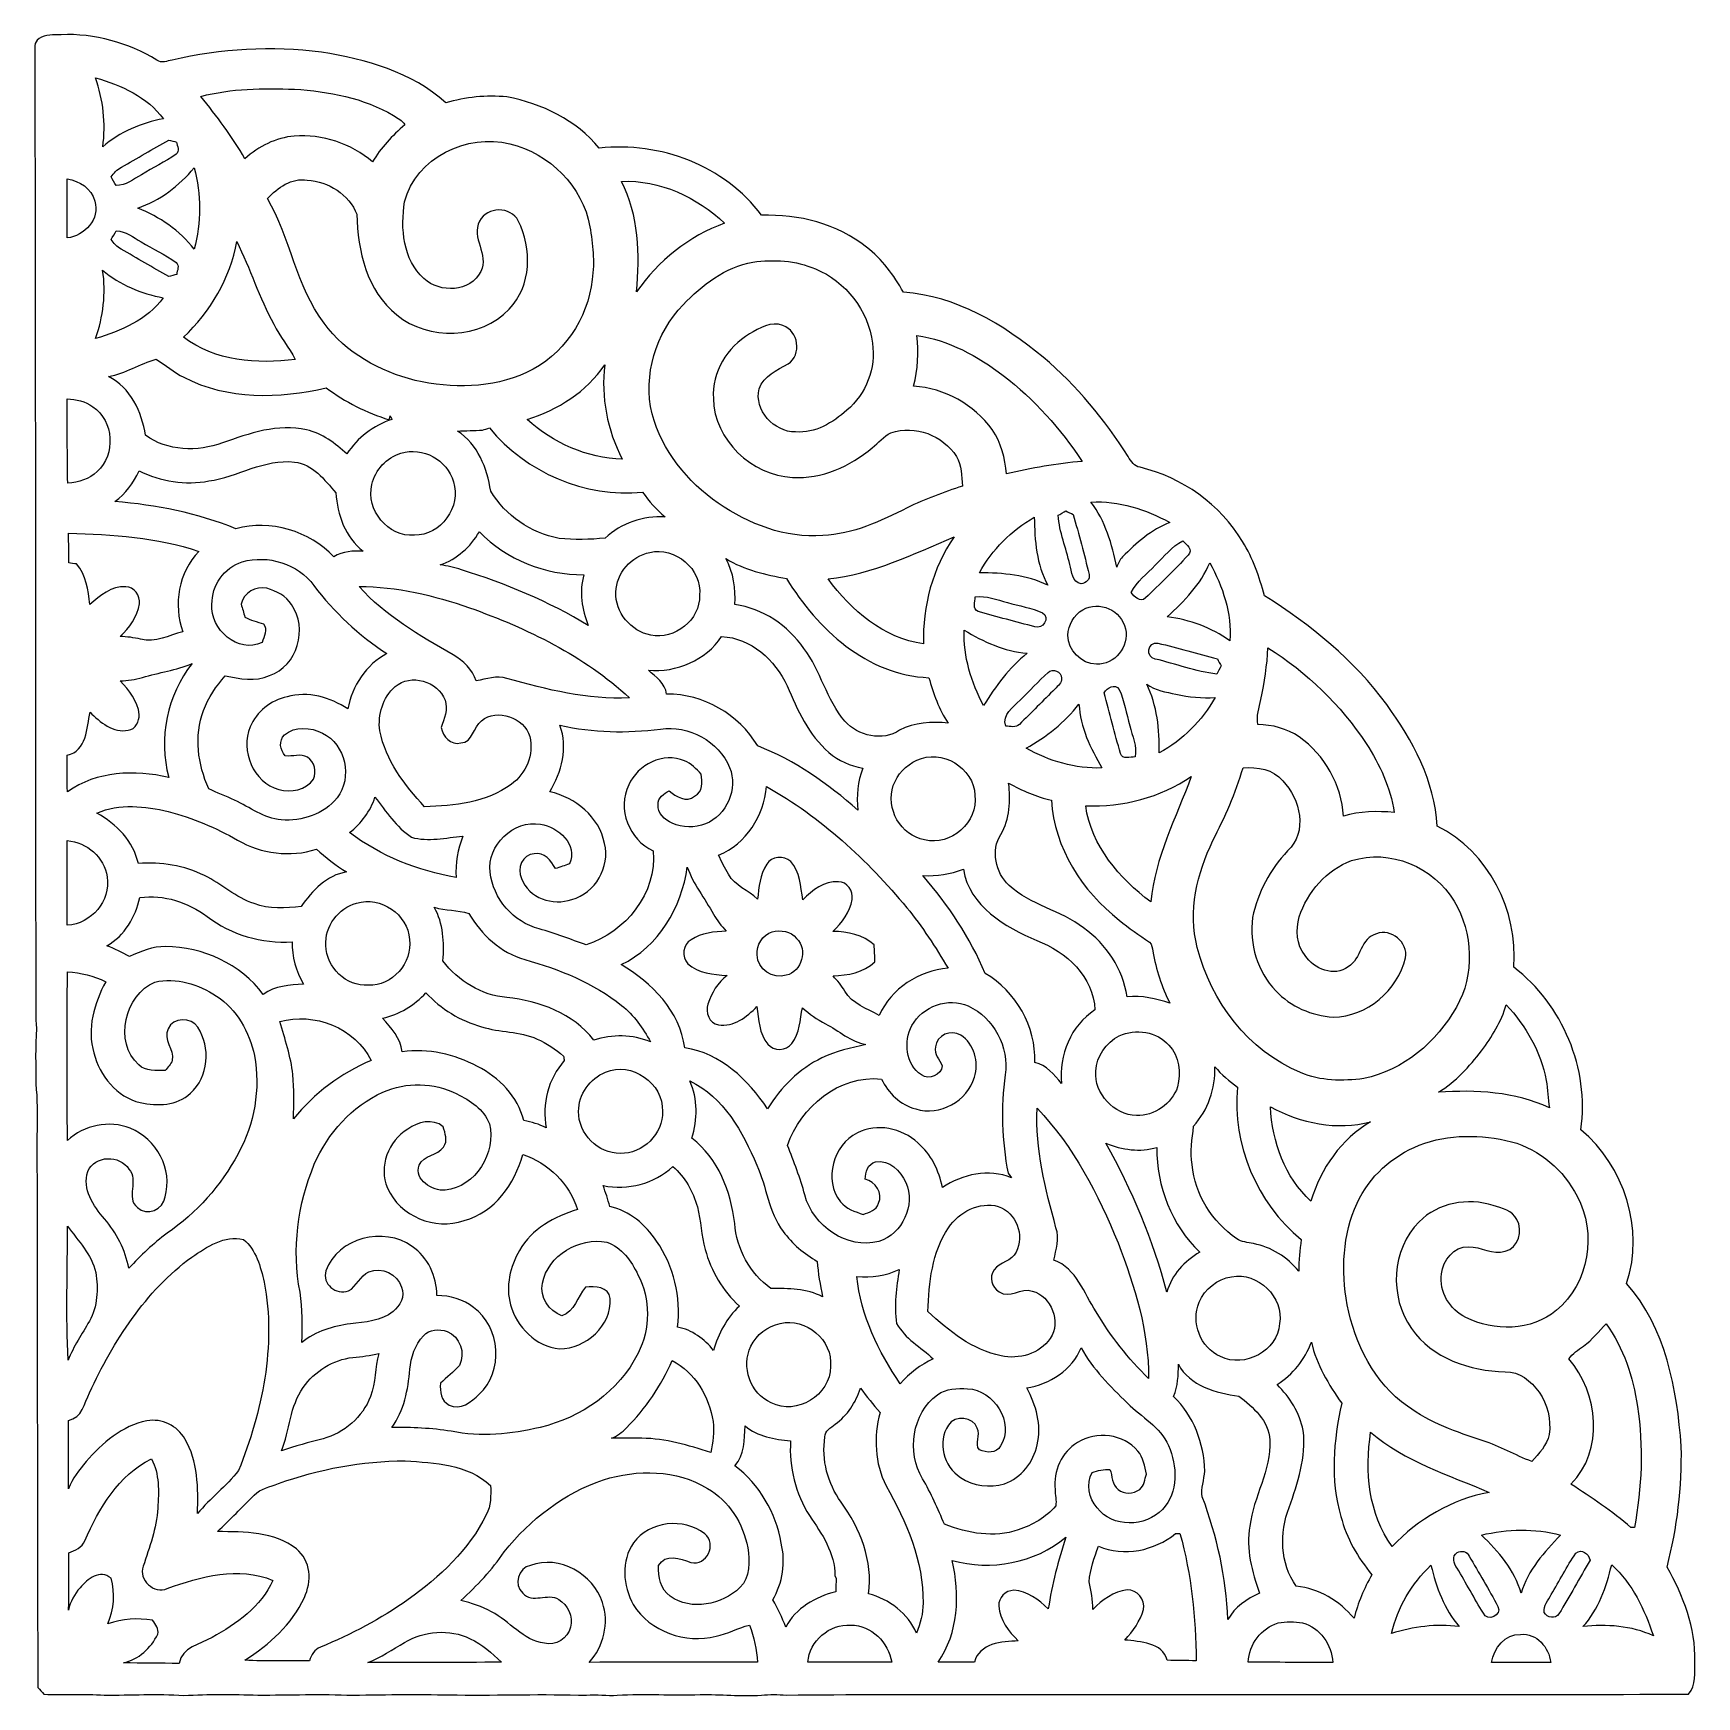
# Model space of a CAD drawing. Header units: centimetres. Extents: x -9.6 to 9.5, y -9.5 to 9.6.
import ezdxf

# ---------------------------------------------------------------- set-up
doc = ezdxf.new("R2010")
doc.units = ezdxf.units.CM
doc.header["$MEASUREMENT"] = 0
doc.layers.add('Camada 1', color=7, linetype='Continuous')

msp = doc.modelspace()

# ---------------------------------------------------------------- linework, layer by layer
at = {"layer": 'Camada 1', "color": 156}
for points, knots in [([(-9.4943, 9.49677), (-9.42269, 9.55251), (-9.32673, 9.53487), (-9.24242, 9.54193), (-9.24242, 9.54193), (-8.85684, 9.55815), (-8.4709, 9.44845), (-8.14105, 9.25018), (-8.14105, 9.25018), (-8.08848, 9.21032), (-8.02428, 9.24101), (-7.96713, 9.25018), (-7.96713, 9.25018), (-7.40657, 9.38212), (-6.8213, 9.41422), (-6.25052, 9.34049), (-6.25052, 9.34049), (-5.74321, 9.25723), (-5.21299, 9.11577), (-4.82635, 8.75806), (-4.82635, 8.75806), (-4.59846, 8.82508), (-4.36104, 8.85048), (-4.12396, 8.82685), (-4.12396, 8.82685), (-3.71934, 8.75312), (-3.32846, 8.55839), (-3.06317, 8.23877), (-3.06317, 8.23877), (-2.36573, 8.31708), (-1.62348, 8.03839), (-1.20049, 7.46831), (-1.20049, 7.46831), (-0.77435, 7.48205), (-0.33126, 7.37234), (0.00494, 7.1014), (0.00494, 7.1014), (0.1852, 6.96595), (0.31679, 6.77862), (0.42827, 6.58529), (0.42827, 6.58529), (1.03328, 6.54261), (1.57621, 6.21663), (2.03305, 5.8374), (2.03305, 5.8374), (2.41864, 5.51461), (2.73967, 5.12022), (3.00884, 4.69688), (3.00884, 4.69688), (3.0427, 4.64609), (3.07693, 4.58294), (3.1443, 4.57446), (3.1443, 4.57446), (3.62902, 4.46088), (4.06469, 4.1483), (4.32187, 3.72145), (4.32187, 3.72145), (4.44183, 3.53094), (4.51448, 3.31645), (4.57164, 3.1002), (4.57164, 3.1002), (5.10575, 2.76684), (5.60351, 2.36044), (5.97712, 1.84925), (5.97712, 1.84925), (6.27661, 1.44144), (6.52709, 0.96872), (6.55601, 0.45473), (6.55601, 0.45473), (7.14903, 0.16087), (7.48558, -0.51611), (7.43549, -1.16592), (7.43549, -1.16592), (7.9957, -1.59419), (8.30474, -2.33257), (8.20666, -3.03142), (8.20666, -3.03142), (8.70338, -3.45086), (8.94079, -4.17089), (8.7309, -4.79565), (8.7309, -4.79565), (9.17997, -5.30684), (9.31121, -6.00991), (9.35777, -6.66855), (9.35777, -6.66855), (9.36907, -7.13351), (9.3105, -7.60201), (9.19585, -8.05285), (9.19585, -8.05285), (9.38001, -8.38446), (9.52393, -8.75205), (9.51442, -9.13765), (9.51442, -9.13765), (9.50736, -9.26358), (9.53557, -9.40929), (9.44245, -9.51159), (9.44245, -9.51159), (7.44714, -9.52358), (5.45146, -9.51335), (3.45617, -9.51652), (3.45617, -9.51652), (1.99848, -9.52112), (0.54081, -9.5077), (-0.91651, -9.52358), (-0.91651, -9.52358), (-1.01177, -9.51618), (-1.10701, -9.51547), (-1.2019, -9.52358), (-1.2019, -9.52358), (-1.43651, -9.54229), (-1.67075, -9.51194), (-1.90534, -9.51723), (-1.90534, -9.51723), (-2.2225, -9.53276), (-2.54034, -9.50207), (-2.8575, -9.52534), (-2.8575, -9.52534), (-2.97497, -9.53769), (-3.09279, -9.5056), (-3.21027, -9.52605), (-3.21027, -9.52605), (-3.70487, -9.5077), (-4.20051, -9.52923), (-4.69477, -9.52146), (-4.69477, -9.52146), (-5.09376, -9.51652), (-5.4931, -9.51442), (-5.89209, -9.5257), (-5.89209, -9.5257), (-6.25544, -9.50911), (-6.61987, -9.52253), (-6.98358, -9.52394), (-6.98358, -9.52394), (-7.26651, -9.51264), (-7.54979, -9.51371), (-7.83237, -9.52712), (-7.83237, -9.52712), (-8.13752, -9.50665), (-8.44303, -9.52534), (-8.74818, -9.52394), (-8.74818, -9.52394), (-8.97819, -9.50841), (-9.20891, -9.52534), (-9.43892, -9.51301), (-9.43892, -9.51301), (-9.46185, -9.48689), (-9.48513, -9.46114), (-9.50841, -9.43575), (-9.50841, -9.43575), (-9.51723, -7.47854), (-9.513, -5.52097), (-9.51794, -3.56376), (-9.51794, -3.56376), (-9.53169, -3.21062), (-9.49924, -2.85644), (-9.53169, -2.50367), (-9.53169, -2.50367), (-9.53028, -2.29234), (-9.54158, -2.08033), (-9.52394, -1.86972), (-9.52394, -1.86972), (-9.53805, -1.7413), (-9.53276, -1.61183), (-9.53311, -1.48307), (-9.53311, -1.48307), (-9.53699, 2.11561), (-9.53558, 5.71465), (-9.54369, 9.31333), (-9.54369, 9.31333), (-9.53735, 9.37577), (-9.56133, 9.45973), (-9.4943, 9.49677)], [0, 0, 0, 0, 0.02272727, 0.02272727, 0.02272727, 0.02272727, 0.04545455, 0.04545455, 0.04545455, 0.04545455, 0.06818182, 0.06818182, 0.06818182, 0.06818182, 0.09090909, 0.09090909, 0.09090909, 0.09090909, 0.11363636, 0.11363636, 0.11363636, 0.11363636, 0.13636364, 0.13636364, 0.13636364, 0.13636364, 0.15909091, 0.15909091, 0.15909091, 0.15909091, 0.18181818, 0.18181818, 0.18181818, 0.18181818, 0.20454545, 0.20454545, 0.20454545, 0.20454545, 0.22727273, 0.22727273, 0.22727273, 0.22727273, 0.25, 0.25, 0.25, 0.25, 0.27272727, 0.27272727, 0.27272727, 0.27272727, 0.29545455, 0.29545455, 0.29545455, 0.29545455, 0.31818182, 0.31818182, 0.31818182, 0.31818182, 0.34090909, 0.34090909, 0.34090909, 0.34090909, 0.36363636, 0.36363636, 0.36363636, 0.36363636, 0.38636364, 0.38636364, 0.38636364, 0.38636364, 0.40909091, 0.40909091, 0.40909091, 0.40909091, 0.43181818, 0.43181818, 0.43181818, 0.43181818, 0.45454545, 0.45454545, 0.45454545, 0.45454545, 0.47727273, 0.47727273, 0.47727273, 0.47727273, 0.5, 0.5, 0.5, 0.5, 0.52272727, 0.52272727, 0.52272727, 0.52272727, 0.54545455, 0.54545455, 0.54545455, 0.54545455, 0.56818182, 0.56818182, 0.56818182, 0.56818182, 0.59090909, 0.59090909, 0.59090909, 0.59090909, 0.61363636, 0.61363636, 0.61363636, 0.61363636, 0.63636364, 0.63636364, 0.63636364, 0.63636364, 0.65909091, 0.65909091, 0.65909091, 0.65909091, 0.68181818, 0.68181818, 0.68181818, 0.68181818, 0.70454545, 0.70454545, 0.70454545, 0.70454545, 0.72727273, 0.72727273, 0.72727273, 0.72727273, 0.75, 0.75, 0.75, 0.75, 0.77272727, 0.77272727, 0.77272727, 0.77272727, 0.79545455, 0.79545455, 0.79545455, 0.79545455, 0.81818182, 0.81818182, 0.81818182, 0.81818182, 0.84090909, 0.84090909, 0.84090909, 0.84090909, 0.86363636, 0.86363636, 0.86363636, 0.86363636, 0.88636364, 0.88636364, 0.88636364, 0.88636364, 0.90909091, 0.90909091, 0.90909091, 0.90909091, 0.93181818, 0.93181818, 0.93181818, 0.93181818, 0.95454545, 0.95454545, 0.95454545, 0.95454545, 1, 1, 1, 1]), ([(-8.8459, 9.04769), (-8.8459, 9.04769), (-8.8459, 9.04769), (-8.8459, 9.04769), (-8.8459, 9.04769), (-8.76088, 8.79369), (-8.72419, 8.52134), (-8.7644, 8.25535), (-8.7644, 8.25535), (-8.56932, 8.42504), (-8.3192, 8.52769), (-8.06696, 8.57637), (-8.06696, 8.57637), (-8.25041, 8.82861), (-8.5545, 8.96161), (-8.8459, 9.04769)], [0, 0, 0, 0, 0.2, 0.2, 0.2, 0.2, 0.4, 0.4, 0.4, 0.4, 0.6, 0.6, 0.6, 0.6, 1, 1, 1, 1]), ([(-7.63834, 8.8332), (-7.63834, 8.8332), (-7.63834, 8.8332), (-7.63834, 8.8332), (-7.63834, 8.8332), (-7.45348, 8.60636), (-7.27957, 8.37035), (-7.13069, 8.11812), (-7.13069, 8.11812), (-6.97442, 8.25923), (-6.77686, 8.35906), (-6.56554, 8.37811), (-6.56554, 8.37811), (-6.24346, 8.39964), (-5.91043, 8.29591), (-5.66737, 8.08037), (-5.66737, 8.08037), (-5.57283, 8.24582), (-5.43913, 8.38234), (-5.29695, 8.50723), (-5.29695, 8.50723), (-5.32306, 8.55909), (-5.37951, 8.58379), (-5.42536, 8.61447), (-5.42536, 8.61447), (-5.76896, 8.81556), (-6.17007, 8.89212), (-6.56307, 8.91575), (-6.56307, 8.91575), (-6.92255, 8.92915), (-7.28802, 8.92492), (-7.63834, 8.8332)], [0, 0, 0, 0, 0.11111111, 0.11111111, 0.11111111, 0.11111111, 0.22222222, 0.22222222, 0.22222222, 0.22222222, 0.33333333, 0.33333333, 0.33333333, 0.33333333, 0.44444444, 0.44444444, 0.44444444, 0.44444444, 0.55555556, 0.55555556, 0.55555556, 0.55555556, 0.66666667, 0.66666667, 0.66666667, 0.66666667, 0.77777778, 0.77777778, 0.77777778, 0.77777778, 1, 1, 1, 1]), ([(-5.29802, 7.62175), (-5.29802, 7.62175), (-5.29802, 7.62175), (-5.29802, 7.62175), (-5.29802, 7.62175), (-5.34704, 7.31979), (-5.31707, 6.95819), (-5.07612, 6.74122), (-5.07612, 6.74122), (-4.89513, 6.57119), (-4.53777, 6.58495), (-4.42419, 6.82449), (-4.42419, 6.82449), (-4.32505, 7.0171), (-4.54166, 7.21184), (-4.43688, 7.40092), (-4.43688, 7.40092), (-4.35292, 7.57096), (-4.07952, 7.57202), (-3.99274, 7.40375), (-3.99274, 7.40375), (-3.83258, 7.08625), (-3.84069, 6.65797), (-4.09751, 6.39197), (-4.09751, 6.39197), (-4.42453, 6.03956), (-5.02108, 6.02543), (-5.38833, 6.32424), (-5.38833, 6.32424), (-5.73229, 6.59587), (-5.83988, 7.06154), (-5.84553, 7.47959), (-5.84553, 7.47959), (-5.93901, 7.70607), (-6.17255, 7.85883), (-6.41561, 7.87118), (-6.41561, 7.87118), (-6.59694, 7.90328), (-6.75498, 7.78333), (-6.8728, 7.66022), (-6.8728, 7.66022), (-6.60541, 7.20548), (-6.54543, 6.65444), (-6.22265, 6.22969), (-6.22265, 6.22969), (-5.97675, 5.88432), (-5.58058, 5.67655), (-5.17806, 5.57176), (-5.17806, 5.57176), (-4.75684, 5.47652), (-4.29648, 5.47828), (-3.89924, 5.66278), (-3.89924, 5.66278), (-3.48226, 5.85257), (-3.19088, 6.27837), (-3.14607, 6.73206), (-3.14607, 6.73206), (-3.11255, 6.93349), (-3.14077, 7.13775), (-3.17041, 7.33743), (-3.17041, 7.33743), (-3.25332, 7.79992), (-3.63643, 8.17986), (-4.08869, 8.28992), (-4.08869, 8.28992), (-4.58045, 8.40951), (-5.1689, 8.13152), (-5.29802, 7.62175)], [0, 0, 0, 0, 0.05555556, 0.05555556, 0.05555556, 0.05555556, 0.11111111, 0.11111111, 0.11111111, 0.11111111, 0.16666667, 0.16666667, 0.16666667, 0.16666667, 0.22222222, 0.22222222, 0.22222222, 0.22222222, 0.27777778, 0.27777778, 0.27777778, 0.27777778, 0.33333333, 0.33333333, 0.33333333, 0.33333333, 0.38888889, 0.38888889, 0.38888889, 0.38888889, 0.44444444, 0.44444444, 0.44444444, 0.44444444, 0.5, 0.5, 0.5, 0.5, 0.55555556, 0.55555556, 0.55555556, 0.55555556, 0.61111111, 0.61111111, 0.61111111, 0.61111111, 0.66666667, 0.66666667, 0.66666667, 0.66666667, 0.72222222, 0.72222222, 0.72222222, 0.72222222, 0.77777778, 0.77777778, 0.77777778, 0.77777778, 0.83333333, 0.83333333, 0.83333333, 0.83333333, 0.88888889, 0.88888889, 0.88888889, 0.88888889, 1, 1, 1, 1]), ([(-8.54957, 8.0204), (-8.54957, 8.0204), (-8.54957, 8.0204), (-8.54957, 8.0204), (-8.54957, 8.0204), (-8.59966, 7.99499), (-8.63564, 7.95196), (-8.66845, 7.90786), (-8.66845, 7.90786), (-8.65399, 7.88351), (-8.62471, 7.83483), (-8.61025, 7.81049), (-8.61025, 7.81049), (-8.49876, 7.80625), (-8.41233, 7.88423), (-8.31956, 7.93396), (-8.31956, 7.93396), (-8.18868, 8.0144), (-8.04862, 8.08108), (-7.92233, 8.16856), (-7.92233, 8.16856), (-7.87681, 8.20525), (-7.90963, 8.26346), (-7.91597, 8.30897), (-7.91597, 8.30897), (-7.9382, 8.31461), (-7.98336, 8.3259), (-8.00593, 8.33154), (-8.00593, 8.33154), (-8.18832, 8.22995), (-8.36753, 8.12306), (-8.54957, 8.0204)], [0, 0, 0, 0, 0.11111111, 0.11111111, 0.11111111, 0.11111111, 0.22222222, 0.22222222, 0.22222222, 0.22222222, 0.33333333, 0.33333333, 0.33333333, 0.33333333, 0.44444444, 0.44444444, 0.44444444, 0.44444444, 0.55555556, 0.55555556, 0.55555556, 0.55555556, 0.66666667, 0.66666667, 0.66666667, 0.66666667, 0.77777778, 0.77777778, 0.77777778, 0.77777778, 1, 1, 1, 1]), ([(-9.17292, 7.88563), (-9.17292, 7.88563), (-9.17292, 7.88563), (-9.17292, 7.88563), (-9.17292, 7.88563), (-9.17398, 7.66022), (-9.17398, 7.43479), (-9.17292, 7.20936), (-9.17292, 7.20936), (-8.97395, 7.22806), (-8.79122, 7.42738), (-8.85436, 7.63128), (-8.85436, 7.63128), (-8.89212, 7.77768), (-9.03216, 7.862), (-9.17292, 7.88563)], [0, 0, 0, 0, 0.2, 0.2, 0.2, 0.2, 0.4, 0.4, 0.4, 0.4, 0.6, 0.6, 0.6, 0.6, 1, 1, 1, 1]), ([(-8.36153, 7.54979), (-8.36153, 7.54979), (-8.36153, 7.54979), (-8.36153, 7.54979), (-8.36153, 7.54979), (-8.11106, 7.45348), (-7.88034, 7.29014), (-7.71348, 7.07955), (-7.71348, 7.07955), (-7.63481, 7.38575), (-7.62881, 7.70784), (-7.71525, 8.01334), (-7.71525, 8.01334), (-7.88282, 7.80661), (-8.1093, 7.63763), (-8.36153, 7.54979)], [0, 0, 0, 0, 0.2, 0.2, 0.2, 0.2, 0.4, 0.4, 0.4, 0.4, 0.6, 0.6, 0.6, 0.6, 1, 1, 1, 1]), ([(-2.80916, 7.85777), (-2.80916, 7.85777), (-2.80916, 7.85777), (-2.80916, 7.85777), (-2.80916, 7.85777), (-2.60843, 7.46936), (-2.5982, 7.01674), (-2.6356, 6.58988), (-2.6356, 6.58988), (-2.38901, 6.94372), (-2.03305, 7.23229), (-1.62418, 7.37588), (-1.62418, 7.37588), (-1.94062, 7.67608), (-2.36677, 7.87576), (-2.80916, 7.85777)], [0, 0, 0, 0, 0.2, 0.2, 0.2, 0.2, 0.4, 0.4, 0.4, 0.4, 0.6, 0.6, 0.6, 0.6, 1, 1, 1, 1]), ([(-8.66845, 7.19172), (-8.66845, 7.19172), (-8.66845, 7.19172), (-8.66845, 7.19172), (-8.66845, 7.19172), (-8.6367, 7.14728), (-8.60213, 7.10352), (-8.55238, 7.07848), (-8.55238, 7.07848), (-8.37, 6.97476), (-8.18937, 6.86822), (-8.00664, 6.76556), (-8.00664, 6.76556), (-7.98336, 6.77157), (-7.9375, 6.78356), (-7.91457, 6.78956), (-7.91457, 6.78956), (-7.90963, 6.83472), (-7.87893, 6.88974), (-7.92091, 6.92679), (-7.92091, 6.92679), (-8.04826, 7.0164), (-8.18973, 7.08306), (-8.32202, 7.16455), (-8.32202, 7.16455), (-8.41339, 7.21395), (-8.49911, 7.28732), (-8.60813, 7.28909), (-8.60813, 7.28909), (-8.62329, 7.26475), (-8.65328, 7.21606), (-8.66845, 7.19172)], [0, 0, 0, 0, 0.11111111, 0.11111111, 0.11111111, 0.11111111, 0.22222222, 0.22222222, 0.22222222, 0.22222222, 0.33333333, 0.33333333, 0.33333333, 0.33333333, 0.44444444, 0.44444444, 0.44444444, 0.44444444, 0.55555556, 0.55555556, 0.55555556, 0.55555556, 0.66666667, 0.66666667, 0.66666667, 0.66666667, 0.77777778, 0.77777778, 0.77777778, 0.77777778, 1, 1, 1, 1]), ([(-7.83836, 6.06812), (-7.83836, 6.06812), (-7.83836, 6.06812), (-7.83836, 6.06812), (-7.83836, 6.06812), (-7.47394, 5.79049), (-6.9924, 5.75697), (-6.55355, 5.81413), (-6.55355, 5.81413), (-6.62586, 5.95453), (-6.73099, 6.07518), (-6.80013, 6.21736), (-6.80013, 6.21736), (-6.96948, 6.52144), (-7.06966, 6.85729), (-7.22524, 7.16738), (-7.22524, 7.16738), (-7.29933, 6.74546), (-7.52792, 6.35987), (-7.83836, 6.06812)], [0, 0, 0, 0, 0.16666667, 0.16666667, 0.16666667, 0.16666667, 0.33333333, 0.33333333, 0.33333333, 0.33333333, 0.5, 0.5, 0.5, 0.5, 0.66666667, 0.66666667, 0.66666667, 0.66666667, 1, 1, 1, 1]), ([(-2.10149, 6.44102), (-2.10149, 6.44102), (-2.10149, 6.44102), (-2.10149, 6.44102), (-2.10149, 6.44102), (-2.41299, 6.11363), (-2.56504, 5.63245), (-2.45638, 5.18865), (-2.45638, 5.18865), (-2.34631, 4.76462), (-2.05069, 4.40972), (-1.69686, 4.16102), (-1.69686, 4.16102), (-1.34761, 3.92112), (-0.92674, 3.75884), (-0.49742, 3.7906), (-0.49742, 3.7906), (-0.15134, 3.80646), (0.16791, 3.95569), (0.47237, 4.10845), (0.47237, 4.10845), (0.67522, 4.21111), (0.89076, 4.28554), (1.10525, 4.35963), (1.10525, 4.35963), (1.09714, 4.47428), (1.09643, 4.59634), (1.03928, 4.69935), (1.03928, 4.69935), (0.88194, 4.93959), (0.56091, 5.06694), (0.28539, 4.96922), (0.28539, 4.96922), (0.19967, 4.93148), (0.14252, 4.85352), (0.0702, 4.79743), (0.0702, 4.79743), (-0.18415, 4.58716), (-0.50799, 4.43652), (-0.8442, 4.45876), (-0.8442, 4.45876), (-1.31409, 4.47993), (-1.74378, 4.88631), (-1.75401, 5.36327), (-1.75401, 5.36327), (-1.77446, 5.66561), (-1.59597, 5.95629), (-1.33843, 6.10588), (-1.33843, 6.10588), (-1.22485, 6.17114), (-1.09044, 6.25897), (-0.95603, 6.20077), (-0.95603, 6.20077), (-0.77399, 6.14432), (-0.73589, 5.86634), (-0.89534, 5.76155), (-0.89534, 5.76155), (-1.01952, 5.68713), (-1.17968, 5.62963), (-1.22624, 5.47687), (-1.22624, 5.47687), (-1.29292, 5.23134), (-1.05445, 4.97733), (-0.80997, 4.98086), (-0.80997, 4.98086), (-0.58561, 4.96111), (-0.3824, 5.08811), (-0.21978, 5.22958), (-0.21978, 5.22958), (-0.00353, 5.4176), (0.11747, 5.715), (0.07196, 6.00004), (0.07196, 6.00004), (0.02716, 6.37399), (-0.23354, 6.71194), (-0.58278, 6.85163), (-0.58278, 6.85163), (-0.8068, 6.95254), (-1.06045, 6.96241), (-1.30069, 6.93067), (-1.30069, 6.93067), (-1.61678, 6.87175), (-1.88489, 6.66962), (-2.10149, 6.44102)], [0, 0, 0, 0, 0.04545455, 0.04545455, 0.04545455, 0.04545455, 0.09090909, 0.09090909, 0.09090909, 0.09090909, 0.13636364, 0.13636364, 0.13636364, 0.13636364, 0.18181818, 0.18181818, 0.18181818, 0.18181818, 0.22727273, 0.22727273, 0.22727273, 0.22727273, 0.27272727, 0.27272727, 0.27272727, 0.27272727, 0.31818182, 0.31818182, 0.31818182, 0.31818182, 0.36363636, 0.36363636, 0.36363636, 0.36363636, 0.40909091, 0.40909091, 0.40909091, 0.40909091, 0.45454545, 0.45454545, 0.45454545, 0.45454545, 0.5, 0.5, 0.5, 0.5, 0.54545455, 0.54545455, 0.54545455, 0.54545455, 0.59090909, 0.59090909, 0.59090909, 0.59090909, 0.63636364, 0.63636364, 0.63636364, 0.63636364, 0.68181818, 0.68181818, 0.68181818, 0.68181818, 0.72727273, 0.72727273, 0.72727273, 0.72727273, 0.77272727, 0.77272727, 0.77272727, 0.77272727, 0.81818182, 0.81818182, 0.81818182, 0.81818182, 0.86363636, 0.86363636, 0.86363636, 0.86363636, 0.90909091, 0.90909091, 0.90909091, 0.90909091, 1, 1, 1, 1]), ([(-8.76476, 6.83823), (-8.76476, 6.83823), (-8.76476, 6.83823), (-8.76476, 6.83823), (-8.76476, 6.83823), (-8.72419, 6.57436), (-8.76018, 6.30344), (-8.84519, 6.05189), (-8.84519, 6.05189), (-8.55556, 6.13762), (-8.25217, 6.26955), (-8.06979, 6.52039), (-8.06979, 6.52039), (-8.32131, 6.56766), (-8.56896, 6.67103), (-8.76476, 6.83823)], [0, 0, 0, 0, 0.2, 0.2, 0.2, 0.2, 0.4, 0.4, 0.4, 0.4, 0.6, 0.6, 0.6, 0.6, 1, 1, 1, 1]), ([(0.58313, 6.08929), (0.58313, 6.08929), (0.58313, 6.08929), (0.58313, 6.08929), (0.58313, 6.08929), (0.60395, 5.89455), (0.59725, 5.69629), (0.54539, 5.5065), (0.54539, 5.5065), (0.90099, 5.48181), (1.23895, 5.29519), (1.4478, 5.00661), (1.4478, 5.00661), (1.55046, 4.85705), (1.59419, 4.67606), (1.6122, 4.49791), (1.6122, 4.49791), (1.89793, 4.56635), (2.18792, 4.61926), (2.48108, 4.64149), (2.48108, 4.64149), (2.23519, 5.01826), (1.92899, 5.35622), (1.57161, 5.62997), (1.57161, 5.62997), (1.28023, 5.85011), (0.94896, 6.03462), (0.58313, 6.08929)], [0, 0, 0, 0, 0.125, 0.125, 0.125, 0.125, 0.25, 0.25, 0.25, 0.25, 0.375, 0.375, 0.375, 0.375, 0.5, 0.5, 0.5, 0.5, 0.625, 0.625, 0.625, 0.625, 0.75, 0.75, 0.75, 0.75, 1, 1, 1, 1]), ([(-8.69773, 5.61657), (-8.69773, 5.61657), (-8.69773, 5.61657), (-8.69773, 5.61657), (-8.69773, 5.61657), (-8.44444, 5.49063), (-8.31391, 5.21017), (-8.27334, 4.94171), (-8.27334, 4.94171), (-8.01899, 4.75755), (-7.67644, 4.75121), (-7.38893, 4.85422), (-7.38893, 4.85422), (-7.08271, 4.96359), (-6.75323, 5.08105), (-6.42513, 5.00379), (-6.42513, 5.00379), (-6.24311, 4.9671), (-6.09564, 4.84681), (-5.95982, 4.72722), (-5.95982, 4.72722), (-5.84234, 4.91771), (-5.65538, 5.05319), (-5.44547, 5.1248), (-5.44547, 5.1248), (-5.45007, 5.13537), (-5.45923, 5.1562), (-5.46417, 5.16678), (-5.46417, 5.16678), (-5.46417, 5.16678), (-5.47546, 5.11951), (-5.47546, 5.11951), (-5.47546, 5.11951), (-5.73439, 5.20347), (-5.98099, 5.32411), (-6.19901, 5.48815), (-6.19901, 5.48815), (-6.73522, 5.36081), (-7.33212, 5.34811), (-7.83271, 5.60775), (-7.83271, 5.60775), (-7.94808, 5.66278), (-8.04333, 5.7492), (-8.15022, 5.81659), (-8.15022, 5.81659), (-8.33508, 5.76262), (-8.50477, 5.65326), (-8.69773, 5.61657)], [0, 0, 0, 0, 0.07692308, 0.07692308, 0.07692308, 0.07692308, 0.15384615, 0.15384615, 0.15384615, 0.15384615, 0.23076923, 0.23076923, 0.23076923, 0.23076923, 0.30769231, 0.30769231, 0.30769231, 0.30769231, 0.38461538, 0.38461538, 0.38461538, 0.38461538, 0.46153846, 0.46153846, 0.46153846, 0.46153846, 0.53846154, 0.53846154, 0.53846154, 0.53846154, 0.61538462, 0.61538462, 0.61538462, 0.61538462, 0.69230769, 0.69230769, 0.69230769, 0.69230769, 0.76923077, 0.76923077, 0.76923077, 0.76923077, 0.84615385, 0.84615385, 0.84615385, 0.84615385, 1, 1, 1, 1]), ([(-3.89149, 5.12339), (-3.89149, 5.12339), (-3.89149, 5.12339), (-3.89149, 5.12339), (-3.89149, 5.12339), (-3.59197, 4.85352), (-3.20498, 4.67924), (-2.79893, 4.66901), (-2.79893, 4.66901), (-2.9718, 5.00027), (-3.04658, 5.38056), (-3.00107, 5.75239), (-3.00107, 5.75239), (-3.2071, 5.44159), (-3.54012, 5.2338), (-3.89149, 5.12339)], [0, 0, 0, 0, 0.2, 0.2, 0.2, 0.2, 0.4, 0.4, 0.4, 0.4, 0.6, 0.6, 0.6, 0.6, 1, 1, 1, 1]), ([(-9.17328, 5.36115), (-9.17328, 5.36115), (-9.17328, 5.36115), (-9.17328, 5.36115), (-9.17328, 5.36115), (-9.17116, 5.03765), (-9.17116, 4.71416), (-9.16587, 4.39067), (-9.16587, 4.39067), (-9.0431, 4.4009), (-8.91751, 4.4383), (-8.82755, 4.52649), (-8.82755, 4.52649), (-8.61341, 4.71769), (-8.63529, 5.11069), (-8.87835, 5.26908), (-8.87835, 5.26908), (-8.96302, 5.334), (-9.06956, 5.3534), (-9.17328, 5.36115)], [0, 0, 0, 0, 0.16666667, 0.16666667, 0.16666667, 0.16666667, 0.33333333, 0.33333333, 0.33333333, 0.33333333, 0.5, 0.5, 0.5, 0.5, 0.66666667, 0.66666667, 0.66666667, 0.66666667, 1, 1, 1, 1]), ([(-4.69089, 4.99109), (-4.69089, 4.99109), (-4.69089, 4.99109), (-4.69089, 4.99109), (-4.69089, 4.99109), (-4.4591, 4.83729), (-4.34833, 4.56671), (-4.31024, 4.30072), (-4.31024, 4.30072), (-4.14197, 4.02059), (-3.84703, 3.81847), (-3.52565, 3.75849), (-3.52565, 3.75849), (-3.34997, 3.73944), (-3.17146, 3.74438), (-2.99544, 3.76132), (-2.99544, 3.76132), (-2.81199, 3.93381), (-2.55834, 4.0192), (-2.30786, 4.00543), (-2.30786, 4.00543), (-2.41017, 4.08481), (-2.48954, 4.18747), (-2.56716, 4.28978), (-2.56716, 4.28978), (-3.22967, 4.2238), (-3.90313, 4.51555), (-4.3254, 5.02673), (-4.3254, 5.02673), (-4.34516, 5.02038), (-4.38431, 5.00768), (-4.40407, 5.00133), (-4.40407, 5.00133), (-4.49967, 4.99709), (-4.59527, 4.99321), (-4.69089, 4.99109)], [0, 0, 0, 0, 0.1, 0.1, 0.1, 0.1, 0.2, 0.2, 0.2, 0.2, 0.3, 0.3, 0.3, 0.3, 0.4, 0.4, 0.4, 0.4, 0.5, 0.5, 0.5, 0.5, 0.6, 0.6, 0.6, 0.6, 0.7, 0.7, 0.7, 0.7, 0.8, 0.8, 0.8, 0.8, 1, 1, 1, 1]), ([(-5.3407, 4.73674), (-5.3407, 4.73674), (-5.3407, 4.73674), (-5.3407, 4.73674), (-5.3407, 4.73674), (-5.50474, 4.68558), (-5.63774, 4.54625), (-5.67302, 4.37656), (-5.67302, 4.37656), (-5.74993, 4.08693), (-5.48534, 3.77013), (-5.18583, 3.79448), (-5.18583, 3.79448), (-4.88421, 3.78882), (-4.64219, 4.12396), (-4.7385, 4.40901), (-4.7385, 4.40901), (-4.80625, 4.66124), (-5.09198, 4.81117), (-5.3407, 4.73674)], [0, 0, 0, 0, 0.16666667, 0.16666667, 0.16666667, 0.16666667, 0.33333333, 0.33333333, 0.33333333, 0.33333333, 0.5, 0.5, 0.5, 0.5, 0.66666667, 0.66666667, 0.66666667, 0.66666667, 1, 1, 1, 1]), ([(-7.5452, 4.41783), (-7.5452, 4.41783), (-7.5452, 4.41783), (-7.5452, 4.41783), (-7.5452, 4.41783), (-7.81473, 4.36597), (-8.09942, 4.41113), (-8.3446, 4.53248), (-8.3446, 4.53248), (-8.41233, 4.39737), (-8.49876, 4.26861), (-8.62471, 4.18076), (-8.62471, 4.18076), (-8.15057, 4.14231), (-7.67574, 4.04988), (-7.23477, 3.86749), (-7.23477, 3.86749), (-6.8393, 3.97756), (-6.39092, 3.84493), (-6.11082, 3.54717), (-6.11082, 3.54717), (-6.00886, 3.6089), (-5.88997, 3.61631), (-5.77391, 3.61244), (-5.77391, 3.61244), (-5.97992, 3.76977), (-6.0713, 4.03048), (-6.08717, 4.28166), (-6.08717, 4.28166), (-6.21665, 4.43018), (-6.35175, 4.6115), (-6.56342, 4.63515), (-6.56342, 4.63515), (-6.9095, 4.6743), (-7.21218, 4.4658), (-7.5452, 4.41783)], [0, 0, 0, 0, 0.1, 0.1, 0.1, 0.1, 0.2, 0.2, 0.2, 0.2, 0.3, 0.3, 0.3, 0.3, 0.4, 0.4, 0.4, 0.4, 0.5, 0.5, 0.5, 0.5, 0.6, 0.6, 0.6, 0.6, 0.7, 0.7, 0.7, 0.7, 0.8, 0.8, 0.8, 0.8, 1, 1, 1, 1]), ([(2.20451, 4.02307), (2.20451, 4.02307), (2.20451, 4.02307), (2.20451, 4.02307), (2.20451, 4.02307), (2.21755, 3.82869), (2.29799, 3.64771), (2.33715, 3.45792), (2.33715, 3.45792), (2.36607, 3.37925), (2.35973, 3.25013), (2.46803, 3.23639), (2.46803, 3.23639), (2.5227, 3.2459), (2.57352, 3.28329), (2.55939, 3.34539), (2.55939, 3.34539), (2.50542, 3.57645), (2.44157, 3.80541), (2.37666, 4.03365), (2.37666, 4.03365), (2.35549, 4.04354), (2.31352, 4.0633), (2.29234, 4.07282), (2.29234, 4.07282), (2.27047, 4.06047), (2.22637, 4.03542), (2.20451, 4.02307)], [0, 0, 0, 0, 0.125, 0.125, 0.125, 0.125, 0.25, 0.25, 0.25, 0.25, 0.375, 0.375, 0.375, 0.375, 0.5, 0.5, 0.5, 0.5, 0.625, 0.625, 0.625, 0.625, 0.75, 0.75, 0.75, 0.75, 1, 1, 1, 1]), ([(2.58127, 4.17512), (2.58127, 4.17512), (2.58127, 4.17512), (2.58127, 4.17512), (2.58127, 4.17512), (2.74708, 3.95886), (2.82397, 3.69005), (2.87725, 3.42688), (2.87725, 3.42688), (2.89453, 3.46886), (2.90971, 3.5133), (2.94393, 3.54507), (2.94393, 3.54507), (3.09845, 3.70804), (3.27589, 3.85762), (3.48684, 3.94194), (3.48684, 3.94194), (3.20886, 4.09151), (2.90089, 4.19417), (2.58127, 4.17512)], [0, 0, 0, 0, 0.16666667, 0.16666667, 0.16666667, 0.16666667, 0.33333333, 0.33333333, 0.33333333, 0.33333333, 0.5, 0.5, 0.5, 0.5, 0.66666667, 0.66666667, 0.66666667, 0.66666667, 1, 1, 1, 1]), ([(-4.44005, 3.83292), (-4.44005, 3.83292), (-4.44005, 3.83292), (-4.44005, 3.83292), (-4.44005, 3.83292), (-4.54201, 3.66112), (-4.69935, 3.51895), (-4.8902, 3.45405), (-4.8902, 3.45405), (-4.8073, 3.44346), (-4.72581, 3.4237), (-4.64643, 3.39794), (-4.64643, 3.39794), (-4.13948, 3.23919), (-3.64313, 3.03494), (-3.1891, 2.75695), (-3.1891, 2.75695), (-3.26531, 2.94075), (-3.29423, 3.14642), (-3.24026, 3.34044), (-3.24026, 3.34044), (-3.68547, 3.34044), (-4.12891, 3.51084), (-4.44005, 3.83292)], [0, 0, 0, 0, 0.14285714, 0.14285714, 0.14285714, 0.14285714, 0.28571429, 0.28571429, 0.28571429, 0.28571429, 0.42857143, 0.42857143, 0.42857143, 0.42857143, 0.57142857, 0.57142857, 0.57142857, 0.57142857, 0.71428571, 0.71428571, 0.71428571, 0.71428571, 1, 1, 1, 1]), ([(1.30245, 3.36408), (1.30245, 3.36408), (1.30245, 3.36408), (1.30245, 3.36408), (1.30245, 3.36408), (1.56774, 3.36196), (1.84572, 3.33974), (2.08704, 3.22014), (2.08704, 3.22014), (1.95367, 3.45334), (1.93533, 3.73839), (1.93004, 4.00227), (1.93004, 4.00227), (1.67111, 3.84668), (1.44463, 3.63326), (1.30245, 3.36408)], [0, 0, 0, 0, 0.2, 0.2, 0.2, 0.2, 0.4, 0.4, 0.4, 0.4, 0.6, 0.6, 0.6, 0.6, 1, 1, 1, 1]), ([(-9.15599, 3.81635), (-9.15599, 3.81635), (-9.15599, 3.81635), (-9.15599, 3.81635), (-9.15599, 3.81635), (-9.15493, 3.70311), (-9.15387, 3.58985), (-9.15281, 3.47627), (-9.15281, 3.47627), (-9.13095, 3.47345), (-9.08755, 3.46779), (-9.06568, 3.46463), (-9.06568, 3.46463), (-8.95279, 3.33621), (-8.9288, 3.16406), (-8.91222, 3.00036), (-8.91222, 3.00036), (-8.79404, 3.09703), (-8.66457, 3.21451), (-8.50053, 3.20321), (-8.50053, 3.20321), (-8.40175, 3.20462), (-8.33225, 3.09738), (-8.34143, 3.00567), (-8.34143, 3.00567), (-8.36612, 2.85925), (-8.45537, 2.73156), (-8.56403, 2.63348), (-8.56403, 2.63348), (-8.48536, 2.62854), (-8.40634, 2.61902), (-8.32908, 2.60139), (-8.32908, 2.60139), (-8.16292, 2.55834), (-8.0017, 2.643), (-7.84472, 2.68676), (-7.84472, 2.68676), (-7.95619, 2.99578), (-7.89305, 3.37149), (-7.65986, 3.6082), (-7.65986, 3.6082), (-8.13999, 3.77119), (-8.65258, 3.80471), (-9.15599, 3.81635)], [0, 0, 0, 0, 0.08333333, 0.08333333, 0.08333333, 0.08333333, 0.16666667, 0.16666667, 0.16666667, 0.16666667, 0.25, 0.25, 0.25, 0.25, 0.33333333, 0.33333333, 0.33333333, 0.33333333, 0.41666667, 0.41666667, 0.41666667, 0.41666667, 0.5, 0.5, 0.5, 0.5, 0.58333333, 0.58333333, 0.58333333, 0.58333333, 0.66666667, 0.66666667, 0.66666667, 0.66666667, 0.75, 0.75, 0.75, 0.75, 0.83333333, 0.83333333, 0.83333333, 0.83333333, 1, 1, 1, 1]), ([(-2.4832, 3.59728), (-2.4832, 3.59728), (-2.4832, 3.59728), (-2.4832, 3.59728), (-2.4832, 3.59728), (-2.69521, 3.55528), (-2.86737, 3.35915), (-2.8716, 3.14184), (-2.8716, 3.14184), (-2.88571, 2.90865), (-2.6984, 2.68993), (-2.47227, 2.64759), (-2.47227, 2.64759), (-2.20062, 2.5915), (-1.90253, 2.82187), (-1.91311, 3.10515), (-1.91311, 3.10515), (-1.87924, 3.40359), (-2.19533, 3.66783), (-2.4832, 3.59728)], [0, 0, 0, 0, 0.16666667, 0.16666667, 0.16666667, 0.16666667, 0.33333333, 0.33333333, 0.33333333, 0.33333333, 0.5, 0.5, 0.5, 0.5, 0.66666667, 0.66666667, 0.66666667, 0.66666667, 1, 1, 1, 1]), ([(-0.43709, 3.29211), (-0.43709, 3.29211), (-0.43709, 3.29211), (-0.43709, 3.29211), (-0.43709, 3.29211), (-0.17003, 2.93158), (0.20002, 2.61301), (0.65829, 2.54669), (0.65829, 2.54669), (0.64593, 2.9785), (0.76305, 3.41982), (1.01177, 3.77542), (1.01177, 3.77542), (0.54292, 3.57893), (0.07549, 3.34644), (-0.43709, 3.29211)], [0, 0, 0, 0, 0.2, 0.2, 0.2, 0.2, 0.4, 0.4, 0.4, 0.4, 0.6, 0.6, 0.6, 0.6, 1, 1, 1, 1]), ([(3.31893, 3.45086), (3.31893, 3.45086), (3.31893, 3.45086), (3.31893, 3.45086), (3.31893, 3.45086), (3.22262, 3.35033), (3.10761, 3.26319), (3.04305, 3.13655), (3.04305, 3.13655), (3.07833, 3.09068), (3.14678, 3.01625), (3.20569, 3.07374), (3.20569, 3.07374), (3.37431, 3.23215), (3.53942, 3.39619), (3.6971, 3.56551), (3.6971, 3.56551), (3.75742, 3.62479), (3.68017, 3.69288), (3.63431, 3.7285), (3.63431, 3.7285), (3.50767, 3.66289), (3.41982, 3.54787), (3.31893, 3.45086)], [0, 0, 0, 0, 0.14285714, 0.14285714, 0.14285714, 0.14285714, 0.28571429, 0.28571429, 0.28571429, 0.28571429, 0.42857143, 0.42857143, 0.42857143, 0.42857143, 0.57142857, 0.57142857, 0.57142857, 0.57142857, 0.71428571, 0.71428571, 0.71428571, 0.71428571, 1, 1, 1, 1]), ([(-7.16173, 3.48862), (-7.16173, 3.48862), (-7.16173, 3.48862), (-7.16173, 3.48862), (-7.16173, 3.48862), (-7.36881, 3.42582), (-7.51557, 3.21592), (-7.50992, 3.00073), (-7.50992, 3.00073), (-7.53075, 2.71638), (-7.21218, 2.42746), (-6.93454, 2.56258), (-6.93454, 2.56258), (-6.91232, 2.62784), (-6.86576, 2.71533), (-6.91973, 2.77529), (-6.91973, 2.77529), (-6.99099, 2.80105), (-7.06542, 2.81905), (-7.13246, 2.85503), (-7.13246, 2.85503), (-7.14587, 2.90476), (-7.15997, 2.9538), (-7.17515, 3.00248), (-7.17515, 3.00248), (-7.1455, 3.13725), (-7.01075, 3.21062), (-6.87916, 3.18735), (-6.87916, 3.18735), (-6.77228, 3.14783), (-6.65762, 3.10161), (-6.59694, 2.99826), (-6.59694, 2.99826), (-6.40608, 2.72696), (-6.52814, 2.29022), (-6.84988, 2.18263), (-6.84988, 2.18263), (-7.01286, 2.10784), (-7.1903, 2.14806), (-7.35787, 2.18052), (-7.35787, 2.18052), (-7.45949, 2.06021), (-7.55473, 1.93111), (-7.6073, 1.78118), (-7.6073, 1.78118), (-7.71666, 1.49083), (-7.67221, 1.1624), (-7.54768, 0.88406), (-7.54768, 0.88406), (-7.45208, 0.83219), (-7.34694, 0.79974), (-7.24958, 0.7507), (-7.24958, 0.7507), (-7.07354, 0.67098), (-6.91409, 0.54151), (-6.71442, 0.52599), (-6.71442, 0.52599), (-6.47946, 0.50835), (-6.22158, 0.58878), (-6.07306, 0.77964), (-6.07306, 0.77964), (-5.89314, 1.01141), (-5.97534, 1.39381), (-6.24204, 1.52223), (-6.24204, 1.52223), (-6.37504, 1.58996), (-6.5599, 1.60655), (-6.67807, 1.50106), (-6.67807, 1.50106), (-6.7437, 1.43651), (-6.73064, 1.32503), (-6.66855, 1.26223), (-6.66855, 1.26223), (-6.58354, 1.24848), (-6.49216, 1.2908), (-6.41173, 1.246), (-6.41173, 1.246), (-6.33341, 1.19345), (-6.3066, 1.0795), (-6.34541, 0.99447), (-6.34541, 0.99447), (-6.42725, 0.86676), (-6.60576, 0.83538), (-6.74334, 0.87488), (-6.74334, 0.87488), (-7.03509, 0.95496), (-7.18714, 1.32257), (-7.07036, 1.59349), (-7.07036, 1.59349), (-6.9991, 1.77024), (-6.8326, 1.89971), (-6.6481, 1.94027), (-6.6481, 1.94027), (-6.40891, 2.00625), (-6.15102, 1.93392), (-5.94888, 1.79951), (-5.94888, 1.79951), (-5.90091, 2.06375), (-5.7425, 2.30928), (-5.50157, 2.43521), (-5.50157, 2.43521), (-5.82507, 2.64337), (-6.10975, 2.91112), (-6.34047, 3.21875), (-6.34047, 3.21875), (-6.52322, 3.46709), (-6.86788, 3.57433), (-7.16173, 3.48862)], [0, 0, 0, 0, 0.03571429, 0.03571429, 0.03571429, 0.03571429, 0.07142857, 0.07142857, 0.07142857, 0.07142857, 0.10714286, 0.10714286, 0.10714286, 0.10714286, 0.14285714, 0.14285714, 0.14285714, 0.14285714, 0.17857143, 0.17857143, 0.17857143, 0.17857143, 0.21428571, 0.21428571, 0.21428571, 0.21428571, 0.25, 0.25, 0.25, 0.25, 0.28571429, 0.28571429, 0.28571429, 0.28571429, 0.32142857, 0.32142857, 0.32142857, 0.32142857, 0.35714286, 0.35714286, 0.35714286, 0.35714286, 0.39285714, 0.39285714, 0.39285714, 0.39285714, 0.42857143, 0.42857143, 0.42857143, 0.42857143, 0.46428571, 0.46428571, 0.46428571, 0.46428571, 0.5, 0.5, 0.5, 0.5, 0.53571429, 0.53571429, 0.53571429, 0.53571429, 0.57142857, 0.57142857, 0.57142857, 0.57142857, 0.60714286, 0.60714286, 0.60714286, 0.60714286, 0.64285714, 0.64285714, 0.64285714, 0.64285714, 0.67857143, 0.67857143, 0.67857143, 0.67857143, 0.71428571, 0.71428571, 0.71428571, 0.71428571, 0.75, 0.75, 0.75, 0.75, 0.78571429, 0.78571429, 0.78571429, 0.78571429, 0.82142857, 0.82142857, 0.82142857, 0.82142857, 0.85714286, 0.85714286, 0.85714286, 0.85714286, 0.89285714, 0.89285714, 0.89285714, 0.89285714, 0.92857143, 0.92857143, 0.92857143, 0.92857143, 1, 1, 1, 1]), ([(-1.60937, 3.52602), (-1.60937, 3.52602), (-1.60937, 3.52602), (-1.60937, 3.52602), (-1.60937, 3.52602), (-1.52223, 3.3662), (-1.49613, 3.17887), (-1.50741, 2.99861), (-1.50741, 2.99861), (-1.18638, 2.95416), (-0.89887, 2.75802), (-0.71402, 2.49555), (-0.71402, 2.49555), (-0.51964, 2.23801), (-0.45649, 1.90465), (-0.2427, 1.65981), (-0.2427, 1.65981), (-0.09348, 1.48519), (0.18908, 1.42733), (0.38488, 1.55504), (0.38488, 1.55504), (0.55491, 1.64853), (0.75388, 1.65488), (0.94262, 1.63759), (0.94262, 1.63759), (0.83326, 1.79422), (0.77399, 1.97767), (0.71966, 2.15864), (0.71966, 2.15864), (0.00847, 2.18756), (-0.5602, 2.7178), (-0.91298, 3.296), (-0.91298, 3.296), (-1.15217, 3.34432), (-1.40053, 3.39407), (-1.60937, 3.52602)], [0, 0, 0, 0, 0.1, 0.1, 0.1, 0.1, 0.2, 0.2, 0.2, 0.2, 0.3, 0.3, 0.3, 0.3, 0.4, 0.4, 0.4, 0.4, 0.5, 0.5, 0.5, 0.5, 0.6, 0.6, 0.6, 0.6, 0.7, 0.7, 0.7, 0.7, 0.8, 0.8, 0.8, 0.8, 1, 1, 1, 1]), ([(3.45792, 2.8582), (3.45792, 2.8582), (3.45792, 2.8582), (3.45792, 2.8582), (3.45792, 2.8582), (3.71403, 2.82397), (3.96628, 2.73261), (4.17724, 2.58234), (4.17724, 2.58234), (4.19664, 2.89842), (4.09575, 3.20498), (3.94475, 3.47873), (3.94475, 3.47873), (3.8421, 3.23108), (3.65195, 3.03705), (3.45792, 2.8582)], [0, 0, 0, 0, 0.2, 0.2, 0.2, 0.2, 0.4, 0.4, 0.4, 0.4, 0.6, 0.6, 0.6, 0.6, 1, 1, 1, 1]), ([(-5.82048, 3.20498), (-5.82048, 3.20498), (-5.82048, 3.20498), (-5.82048, 3.20498), (-5.82048, 3.20498), (-5.51956, 2.87019), (-5.12692, 2.6423), (-4.74098, 2.4204), (-4.74098, 2.4204), (-4.62104, 2.35513), (-4.52261, 2.25142), (-4.47533, 2.12195), (-4.47533, 2.12195), (-4.35963, 2.14277), (-4.24039, 2.18792), (-4.12291, 2.15018), (-4.12291, 2.15018), (-3.66572, 2.02247), (-3.19722, 1.90146), (-2.7178, 1.92829), (-2.7178, 1.92829), (-3.23956, 2.41087), (-3.89113, 2.7252), (-4.55471, 2.96262), (-4.55471, 2.96262), (-4.96217, 3.10091), (-5.38692, 3.20886), (-5.82048, 3.20498)], [0, 0, 0, 0, 0.125, 0.125, 0.125, 0.125, 0.25, 0.25, 0.25, 0.25, 0.375, 0.375, 0.375, 0.375, 0.5, 0.5, 0.5, 0.5, 0.625, 0.625, 0.625, 0.625, 0.75, 0.75, 0.75, 0.75, 1, 1, 1, 1]), ([(1.25306, 3.08539), (1.25306, 3.08539), (1.25306, 3.08539), (1.25306, 3.08539), (1.25306, 3.08539), (1.24812, 3.03072), (1.2192, 2.94674), (1.28658, 2.91923), (1.28658, 2.91923), (1.50247, 2.85715), (1.72049, 2.79929), (1.93815, 2.74319), (1.93815, 2.74319), (2.02671, 2.70581), (2.11632, 2.84902), (2.02671, 2.90371), (2.02671, 2.90371), (1.89759, 2.9605), (1.75612, 2.98272), (1.62172, 3.0226), (1.62172, 3.0226), (1.50001, 3.04977), (1.38007, 3.10761), (1.25306, 3.08539)], [0, 0, 0, 0, 0.14285714, 0.14285714, 0.14285714, 0.14285714, 0.28571429, 0.28571429, 0.28571429, 0.28571429, 0.42857143, 0.42857143, 0.42857143, 0.42857143, 0.57142857, 0.57142857, 0.57142857, 0.57142857, 0.71428571, 0.71428571, 0.71428571, 0.71428571, 1, 1, 1, 1]), ([(2.48673, 2.93758), (2.48673, 2.93758), (2.48673, 2.93758), (2.48673, 2.93758), (2.48673, 2.93758), (2.38548, 2.87867), (2.3188, 2.76436), (2.31739, 2.64724), (2.31739, 2.64724), (2.31739, 2.47473), (2.46979, 2.31352), (2.64442, 2.31457), (2.64442, 2.31457), (2.85043, 2.30187), (3.02753, 2.51812), (2.97709, 2.7185), (2.97709, 2.7185), (2.93899, 2.93158), (2.67158, 3.05011), (2.48673, 2.93758)], [0, 0, 0, 0, 0.16666667, 0.16666667, 0.16666667, 0.16666667, 0.33333333, 0.33333333, 0.33333333, 0.33333333, 0.5, 0.5, 0.5, 0.5, 0.66666667, 0.66666667, 0.66666667, 0.66666667, 1, 1, 1, 1]), ([(1.12572, 2.70544), (1.12572, 2.70544), (1.12572, 2.70544), (1.12572, 2.70544), (1.12572, 2.70544), (1.11548, 2.40064), (1.2058, 2.10467), (1.34866, 1.83797), (1.34866, 1.83797), (1.4866, 2.06021), (1.64217, 2.27329), (1.84714, 2.43874), (1.84714, 2.43874), (1.5882, 2.46274), (1.34549, 2.57104), (1.12572, 2.70544)], [0, 0, 0, 0, 0.2, 0.2, 0.2, 0.2, 0.4, 0.4, 0.4, 0.4, 0.6, 0.6, 0.6, 0.6, 1, 1, 1, 1]), ([(-2.50013, 2.24472), (-2.50013, 2.24472), (-2.50013, 2.24472), (-2.50013, 2.24472), (-2.50013, 2.24472), (-2.4144, 2.16746), (-2.30645, 2.09444), (-2.29093, 1.97026), (-2.29093, 1.97026), (-1.86584, 1.97343), (-1.46227, 1.73918), (-1.24459, 1.37583), (-1.24459, 1.37583), (-0.81808, 1.21072), (-0.43532, 0.94014), (-0.09525, 0.63782), (-0.09525, 0.63782), (-0.11289, 0.80044), (-0.09666, 0.96555), (-0.0381, 1.11865), (-0.0381, 1.11865), (-0.17992, 1.14757), (-0.31784, 1.20332), (-0.42686, 1.30033), (-0.42686, 1.30033), (-0.66075, 1.50071), (-0.78705, 1.78964), (-0.90805, 2.06516), (-0.90805, 2.06516), (-1.04315, 2.36114), (-1.3215, 2.61654), (-1.6591, 2.63136), (-1.6591, 2.63136), (-1.83973, 2.35691), (-2.17735, 2.2165), (-2.50013, 2.24472)], [0, 0, 0, 0, 0.1, 0.1, 0.1, 0.1, 0.2, 0.2, 0.2, 0.2, 0.3, 0.3, 0.3, 0.3, 0.4, 0.4, 0.4, 0.4, 0.5, 0.5, 0.5, 0.5, 0.6, 0.6, 0.6, 0.6, 0.7, 0.7, 0.7, 0.7, 0.8, 0.8, 0.8, 0.8, 1, 1, 1, 1]), ([(3.31964, 2.37313), (3.31964, 2.37313), (3.31964, 2.37313), (3.31964, 2.37313), (3.31964, 2.37313), (3.55494, 2.31634), (3.78424, 2.22885), (4.02519, 2.19886), (4.02519, 2.19886), (4.03789, 2.2225), (4.06364, 2.26942), (4.0767, 2.29305), (4.0767, 2.29305), (4.06541, 2.31352), (4.04354, 2.35444), (4.0326, 2.37489), (4.0326, 2.37489), (3.80471, 2.43487), (3.57857, 2.50296), (3.34926, 2.55481), (3.34926, 2.55481), (3.23037, 2.58409), (3.20462, 2.38478), (3.31964, 2.37313)], [0, 0, 0, 0, 0.14285714, 0.14285714, 0.14285714, 0.14285714, 0.28571429, 0.28571429, 0.28571429, 0.28571429, 0.42857143, 0.42857143, 0.42857143, 0.42857143, 0.57142857, 0.57142857, 0.57142857, 0.57142857, 0.71428571, 0.71428571, 0.71428571, 0.71428571, 1, 1, 1, 1]), ([(4.61186, 2.50225), (4.61186, 2.50225), (4.61186, 2.50225), (4.61186, 2.50225), (4.61186, 2.50225), (4.60516, 2.30222), (4.57234, 2.10431), (4.53143, 1.90853), (4.53143, 1.90853), (4.51202, 1.81397), (4.48027, 1.71908), (4.49545, 1.62136), (4.49545, 1.62136), (4.66372, 1.61924), (4.83129, 1.57302), (4.97204, 1.4792), (4.97204, 1.4792), (5.2652, 1.27034), (5.45958, 0.92957), (5.47863, 0.56868), (5.47863, 0.56868), (5.66807, 0.62759), (5.86739, 0.62759), (6.06319, 0.61241), (6.06319, 0.61241), (6.01873, 0.89605), (5.89667, 1.1617), (5.7418, 1.40124), (5.7418, 1.40124), (5.44829, 1.8415), (5.06201, 2.2232), (4.61186, 2.50225)], [0, 0, 0, 0, 0.11111111, 0.11111111, 0.11111111, 0.11111111, 0.22222222, 0.22222222, 0.22222222, 0.22222222, 0.33333333, 0.33333333, 0.33333333, 0.33333333, 0.44444444, 0.44444444, 0.44444444, 0.44444444, 0.55555556, 0.55555556, 0.55555556, 0.55555556, 0.66666667, 0.66666667, 0.66666667, 0.66666667, 0.77777778, 0.77777778, 0.77777778, 0.77777778, 1, 1, 1, 1]), ([(-8.30862, 2.16041), (-8.30862, 2.16041), (-8.30862, 2.16041), (-8.30862, 2.16041), (-8.30862, 2.16041), (-8.39117, 2.13535), (-8.47725, 2.12514), (-8.56332, 2.12302), (-8.56332, 2.12302), (-8.45925, 2.01682), (-8.36153, 1.88877), (-8.3439, 1.73637), (-8.3439, 1.73637), (-8.34848, 1.66017), (-8.382, 1.56386), (-8.47124, 1.55609), (-8.47124, 1.55609), (-8.64235, 1.52152), (-8.79722, 1.64747), (-8.9094, 1.76247), (-8.9094, 1.76247), (-8.94785, 1.58326), (-8.94749, 1.31585), (-9.17151, 1.26929), (-9.17151, 1.26929), (-9.17328, 1.12959), (-9.17292, 0.98953), (-9.16904, 0.84983), (-9.16904, 0.84983), (-8.83425, 1.08761), (-8.39505, 1.10277), (-8.00699, 1.01423), (-8.00699, 1.01423), (-8.12341, 1.46332), (-8.02675, 1.95791), (-7.73747, 2.32233), (-7.73747, 2.32233), (-7.91986, 2.24189), (-8.11952, 2.21967), (-8.30862, 2.16041)], [0, 0, 0, 0, 0.09090909, 0.09090909, 0.09090909, 0.09090909, 0.18181818, 0.18181818, 0.18181818, 0.18181818, 0.27272727, 0.27272727, 0.27272727, 0.27272727, 0.36363636, 0.36363636, 0.36363636, 0.36363636, 0.45454545, 0.45454545, 0.45454545, 0.45454545, 0.54545455, 0.54545455, 0.54545455, 0.54545455, 0.63636364, 0.63636364, 0.63636364, 0.63636364, 0.72727273, 0.72727273, 0.72727273, 0.72727273, 0.81818182, 0.81818182, 0.81818182, 0.81818182, 1, 1, 1, 1]), ([(-5.40737, 2.05563), (-5.40737, 2.05563), (-5.40737, 2.05563), (-5.40737, 2.05563), (-5.40737, 2.05563), (-5.54989, 1.9325), (-5.6074, 1.73284), (-5.58341, 1.54905), (-5.58341, 1.54905), (-5.51744, 1.20755), (-5.29802, 0.92745), (-5.06942, 0.67663), (-5.06942, 0.67663), (-4.72687, 0.68545), (-4.35997, 0.72602), (-4.07458, 0.9331), (-4.07458, 0.9331), (-3.90384, 1.05657), (-3.8107, 1.27528), (-3.8615, 1.48307), (-3.8615, 1.48307), (-3.9264, 1.70039), (-4.23615, 1.81292), (-4.41571, 1.66334), (-4.41571, 1.66334), (-4.51238, 1.59244), (-4.5099, 1.41639), (-4.6542, 1.4097), (-4.6542, 1.4097), (-4.77026, 1.38112), (-4.85563, 1.48307), (-4.87997, 1.58503), (-4.87997, 1.58503), (-4.84363, 1.68451), (-4.7946, 1.79458), (-4.8341, 1.90041), (-4.8341, 1.90041), (-4.91455, 2.12019), (-5.22781, 2.21014), (-5.40737, 2.05563)], [0, 0, 0, 0, 0.09090909, 0.09090909, 0.09090909, 0.09090909, 0.18181818, 0.18181818, 0.18181818, 0.18181818, 0.27272727, 0.27272727, 0.27272727, 0.27272727, 0.36363636, 0.36363636, 0.36363636, 0.36363636, 0.45454545, 0.45454545, 0.45454545, 0.45454545, 0.54545455, 0.54545455, 0.54545455, 0.54545455, 0.63636364, 0.63636364, 0.63636364, 0.63636364, 0.72727273, 0.72727273, 0.72727273, 0.72727273, 0.81818182, 0.81818182, 0.81818182, 0.81818182, 1, 1, 1, 1]), ([(2.08986, 2.21721), (2.08986, 2.21721), (2.08986, 2.21721), (2.08986, 2.21721), (2.08986, 2.21721), (1.9766, 2.11771), (1.87642, 2.00413), (1.76742, 1.90005), (1.76742, 1.90005), (1.68663, 1.81539), (1.55928, 1.73918), (1.60267, 1.60231), (1.60267, 1.60231), (1.65417, 1.60408), (1.71944, 1.57692), (1.75965, 1.62277), (1.75965, 1.62277), (1.8983, 1.75648), (2.03129, 1.89547), (2.16887, 2.02988), (2.16887, 2.02988), (2.19569, 2.06798), (2.25672, 2.09727), (2.24119, 2.15265), (2.24119, 2.15265), (2.25107, 2.22849), (2.13783, 2.27083), (2.08986, 2.21721)], [0, 0, 0, 0, 0.125, 0.125, 0.125, 0.125, 0.25, 0.25, 0.25, 0.25, 0.375, 0.375, 0.375, 0.375, 0.5, 0.5, 0.5, 0.5, 0.625, 0.625, 0.625, 0.625, 0.75, 0.75, 0.75, 0.75, 1, 1, 1, 1]), ([(2.7319, 1.98472), (2.7319, 1.98472), (2.7319, 1.98472), (2.7319, 1.98472), (2.7319, 1.98472), (2.79505, 1.75294), (2.85537, 1.52011), (2.91958, 1.28834), (2.91958, 1.28834), (2.94323, 1.21637), (3.03283, 1.24812), (3.08892, 1.24919), (3.08892, 1.24919), (3.11255, 1.37266), (3.05469, 1.48907), (3.0286, 1.60725), (3.0286, 1.60725), (2.98732, 1.7459), (2.96474, 1.89123), (2.90617, 2.02423), (2.90617, 2.02423), (2.85467, 2.09797), (2.76789, 2.04257), (2.7319, 1.98472)], [0, 0, 0, 0, 0.14285714, 0.14285714, 0.14285714, 0.14285714, 0.28571429, 0.28571429, 0.28571429, 0.28571429, 0.42857143, 0.42857143, 0.42857143, 0.42857143, 0.57142857, 0.57142857, 0.57142857, 0.57142857, 0.71428571, 0.71428571, 0.71428571, 0.71428571, 1, 1, 1, 1]), ([(3.22085, 2.08492), (3.22085, 2.08492), (3.22085, 2.08492), (3.22085, 2.08492), (3.22085, 2.08492), (3.34151, 1.84326), (3.36937, 1.56174), (3.36479, 1.29433), (3.36479, 1.29433), (3.63502, 1.4411), (3.85304, 1.66582), (4.0079, 1.93004), (4.0079, 1.93004), (3.85621, 1.92122), (3.70521, 1.9364), (3.5574, 1.96885), (3.5574, 1.96885), (3.44204, 1.99565), (3.31786, 2.01117), (3.22085, 2.08492)], [0, 0, 0, 0, 0.16666667, 0.16666667, 0.16666667, 0.16666667, 0.33333333, 0.33333333, 0.33333333, 0.33333333, 0.5, 0.5, 0.5, 0.5, 0.66666667, 0.66666667, 0.66666667, 0.66666667, 1, 1, 1, 1]), ([(1.83656, 1.34761), (1.83656, 1.34761), (1.83656, 1.34761), (1.83656, 1.34761), (1.83656, 1.34761), (2.10397, 1.20297), (2.40064, 1.11019), (2.70791, 1.12218), (2.70791, 1.12218), (2.57457, 1.34584), (2.45921, 1.59173), (2.44369, 1.85525), (2.44369, 1.85525), (2.2807, 1.64394), (2.06728, 1.47849), (1.83656, 1.34761)], [0, 0, 0, 0, 0.2, 0.2, 0.2, 0.2, 0.4, 0.4, 0.4, 0.4, 0.6, 0.6, 0.6, 0.6, 1, 1, 1, 1]), ([(-3.51472, 1.61254), (-3.51472, 1.61254), (-3.51472, 1.61254), (-3.51472, 1.61254), (-3.51472, 1.61254), (-3.42123, 1.35536), (-3.49462, 1.07456), (-3.63255, 0.84878), (-3.63255, 0.84878), (-3.33798, 0.78351), (-3.06351, 0.56127), (-3.00319, 0.25576), (-3.00319, 0.25576), (-2.93652, -0.01376), (-3.10797, -0.3175), (-3.3796, -0.38664), (-3.3796, -0.38664), (-3.59339, -0.46567), (-3.87738, -0.37324), (-3.95498, -0.14639), (-3.95498, -0.14639), (-4.01319, -0.03457), (-3.94652, 0.13404), (-3.80965, 0.13723), (-3.80965, 0.13723), (-3.69147, 0.16369), (-3.61843, 0.05432), (-3.56693, -0.03315), (-3.56693, -0.03315), (-3.5133, -0.01622), (-3.45968, 0.00175), (-3.40642, 0.0208), (-3.40642, 0.0208), (-3.3027, 0.24411), (-3.53518, 0.4445), (-3.73839, 0.47554), (-3.73839, 0.47554), (-4.04388, 0.52987), (-4.35856, 0.23318), (-4.31623, -0.07549), (-4.31623, -0.07549), (-4.28166, -0.37889), (-4.05024, -0.64981), (-3.7532, -0.72565), (-3.7532, -0.72565), (-3.5687, -0.77328), (-3.39266, -0.84771), (-3.21239, -0.9091), (-3.21239, -0.9091), (-2.76577, -0.762), (-2.39501, -0.31715), (-2.44581, 0.17039), (-2.44581, 0.17039), (-2.71992, 0.29527), (-2.86208, 0.65405), (-2.7252, 0.92709), (-2.7252, 0.92709), (-2.6229, 1.16028), (-2.32657, 1.31056), (-2.08526, 1.20368), (-2.08526, 1.20368), (-2.00589, 1.17544), (-1.95155, 1.10842), (-1.89194, 1.05268), (-1.89194, 1.05268), (-1.88489, 0.96166), (-1.86972, 0.84737), (-1.96849, 0.7994), (-1.96849, 0.7994), (-2.0648, 0.71966), (-2.18052, 0.79269), (-2.25953, 0.85901), (-2.25953, 0.85901), (-2.32056, 0.82656), (-2.39077, 0.78105), (-2.38901, 0.70272), (-2.38901, 0.70272), (-2.39923, 0.60042), (-2.30823, 0.52951), (-2.22778, 0.48682), (-2.22778, 0.48682), (-2.10819, 0.43356), (-1.96603, 0.4311), (-1.84396, 0.47941), (-1.84396, 0.47941), (-1.60197, 0.57679), (-1.4679, 0.8837), (-1.56669, 1.12642), (-1.56669, 1.12642), (-1.69192, 1.42909), (-2.0387, 1.61854), (-2.36149, 1.56915), (-2.36149, 1.56915), (-2.7446, 1.5194), (-3.13689, 1.52717), (-3.51472, 1.61254)], [0, 0, 0, 0, 0.04, 0.04, 0.04, 0.04, 0.08, 0.08, 0.08, 0.08, 0.12, 0.12, 0.12, 0.12, 0.16, 0.16, 0.16, 0.16, 0.2, 0.2, 0.2, 0.2, 0.24, 0.24, 0.24, 0.24, 0.28, 0.28, 0.28, 0.28, 0.32, 0.32, 0.32, 0.32, 0.36, 0.36, 0.36, 0.36, 0.4, 0.4, 0.4, 0.4, 0.44, 0.44, 0.44, 0.44, 0.48, 0.48, 0.48, 0.48, 0.52, 0.52, 0.52, 0.52, 0.56, 0.56, 0.56, 0.56, 0.6, 0.6, 0.6, 0.6, 0.64, 0.64, 0.64, 0.64, 0.68, 0.68, 0.68, 0.68, 0.72, 0.72, 0.72, 0.72, 0.76, 0.76, 0.76, 0.76, 0.8, 0.8, 0.8, 0.8, 0.84, 0.84, 0.84, 0.84, 0.88, 0.88, 0.88, 0.88, 0.92, 0.92, 0.92, 0.92, 1, 1, 1, 1]), ([(0.58032, 1.21038), (0.58032, 1.21038), (0.58032, 1.21038), (0.58032, 1.21038), (0.58032, 1.21038), (0.4572, 1.15464), (0.35736, 1.04846), (0.31221, 0.92109), (0.31221, 0.92109), (0.21978, 0.65792), (0.39652, 0.345), (0.67203, 0.29562), (0.67203, 0.29562), (0.97296, 0.22119), (1.28798, 0.502), (1.24989, 0.80856), (1.24989, 0.80856), (1.23754, 1.12535), (0.86571, 1.34725), (0.58032, 1.21038)], [0, 0, 0, 0, 0.16666667, 0.16666667, 0.16666667, 0.16666667, 0.33333333, 0.33333333, 0.33333333, 0.33333333, 0.5, 0.5, 0.5, 0.5, 0.66666667, 0.66666667, 0.66666667, 0.66666667, 1, 1, 1, 1]), ([(2.5206, 0.68757), (2.5206, 0.68757), (2.5206, 0.68757), (2.5206, 0.68757), (2.5206, 0.68757), (2.58444, 0.22542), (2.90865, -0.14323), (3.26777, -0.41592), (3.26777, -0.41592), (3.31364, 0.09455), (3.56093, 0.55033), (3.73238, 1.02376), (3.73238, 1.02376), (3.37925, 0.78422), (2.94569, 0.67027), (2.5206, 0.68757)], [0, 0, 0, 0, 0.2, 0.2, 0.2, 0.2, 0.4, 0.4, 0.4, 0.4, 0.6, 0.6, 0.6, 0.6, 1, 1, 1, 1]), ([(4.32681, 1.12323), (4.32681, 1.12323), (4.32681, 1.12323), (4.32681, 1.12323), (4.32681, 1.12323), (4.24356, 0.8329), (4.11692, 0.55774), (3.98144, 0.28857), (3.98144, 0.28857), (3.79801, -0.08819), (3.69534, -0.52317), (3.80152, -0.93768), (3.80152, -0.93768), (3.9571, -1.55787), (4.38784, -2.12901), (4.98827, -2.37489), (4.98827, -2.37489), (5.21475, -2.4765), (5.47017, -2.47368), (5.71217, -2.44439), (5.71217, -2.44439), (6.16902, -2.35232), (6.55072, -2.02318), (6.7765, -1.62382), (6.7765, -1.62382), (6.98887, -1.25341), (6.96736, -0.77152), (6.75004, -0.40815), (6.75004, -0.40815), (6.51791, -0.01588), (6.0131, 0.20002), (5.57354, 0.0582), (5.57354, 0.0582), (5.28319, -0.0455), (5.06906, -0.30268), (4.97063, -0.58878), (4.97063, -0.58878), (4.93218, -0.73659), (4.93923, -0.90769), (5.03872, -1.03116), (5.03872, -1.03116), (5.14208, -1.18251), (5.3735, -1.28622), (5.53473, -1.16063), (5.53473, -1.16063), (5.68607, -1.07068), (5.67302, -0.82761), (5.85964, -0.78246), (5.85964, -0.78246), (6.02684, -0.71542), (6.22406, -0.88194), (6.19266, -1.05833), (6.19266, -1.05833), (6.09881, -1.43087), (5.75451, -1.73531), (5.36256, -1.73777), (5.36256, -1.73777), (5.11562, -1.72295), (4.8715, -1.61924), (4.70288, -1.43544), (4.70288, -1.43544), (4.48768, -1.21742), (4.40019, -0.89675), (4.43688, -0.59655), (4.43688, -0.59655), (4.49474, -0.30868), (4.63727, -0.04234), (4.83904, 0.17003), (4.83904, 0.17003), (5.07047, 0.3824), (4.98651, 0.76904), (4.78367, 0.9726), (4.78367, 0.9726), (4.67501, 1.11019), (4.49085, 1.13454), (4.32681, 1.12323)], [0, 0, 0, 0, 0.05, 0.05, 0.05, 0.05, 0.1, 0.1, 0.1, 0.1, 0.15, 0.15, 0.15, 0.15, 0.2, 0.2, 0.2, 0.2, 0.25, 0.25, 0.25, 0.25, 0.3, 0.3, 0.3, 0.3, 0.35, 0.35, 0.35, 0.35, 0.4, 0.4, 0.4, 0.4, 0.45, 0.45, 0.45, 0.45, 0.5, 0.5, 0.5, 0.5, 0.55, 0.55, 0.55, 0.55, 0.6, 0.6, 0.6, 0.6, 0.65, 0.65, 0.65, 0.65, 0.7, 0.7, 0.7, 0.7, 0.75, 0.75, 0.75, 0.75, 0.8, 0.8, 0.8, 0.8, 0.85, 0.85, 0.85, 0.85, 0.9, 0.9, 0.9, 0.9, 1, 1, 1, 1]), ([(-5.63879, 0.78705), (-5.63879, 0.78705), (-5.63879, 0.78705), (-5.63879, 0.78705), (-5.63879, 0.78705), (-5.69136, 0.62512), (-5.79613, 0.48365), (-5.93019, 0.37923), (-5.93019, 0.37923), (-5.57106, 0.11182), (-5.14597, -0.06139), (-4.705, -0.13441), (-4.705, -0.13441), (-4.72052, 0.02821), (-4.68629, 0.18873), (-4.6302, 0.34008), (-4.6302, 0.34008), (-4.82423, 0.31962), (-5.02778, 0.2734), (-5.21935, 0.32597), (-5.21935, 0.32597), (-5.39184, 0.44379), (-5.51249, 0.62335), (-5.63879, 0.78705)], [0, 0, 0, 0, 0.14285714, 0.14285714, 0.14285714, 0.14285714, 0.28571429, 0.28571429, 0.28571429, 0.28571429, 0.42857143, 0.42857143, 0.42857143, 0.42857143, 0.57142857, 0.57142857, 0.57142857, 0.57142857, 0.71428571, 0.71428571, 0.71428571, 0.71428571, 1, 1, 1, 1]), ([(-1.14265, 0.9091), (-1.14265, 0.9091), (-1.14265, 0.9091), (-1.14265, 0.9091), (-1.14265, 0.9091), (-1.17086, 0.57221), (-1.37688, 0.25259), (-1.69333, 0.121), (-1.69333, 0.121), (-1.66017, 0.0455), (-1.62312, -0.02857), (-1.57902, -0.09842), (-1.57902, -0.09842), (-1.51024, -0.23636), (-1.34937, -0.27869), (-1.2467, -0.38522), (-1.2467, -0.38522), (-1.22977, -0.24799), (-1.22025, -0.10159), (-1.13982, 0.01658), (-1.13982, 0.01658), (-1.08725, 0.11182), (-0.94333, 0.11499), (-0.86606, 0.04938), (-0.86606, 0.04938), (-0.75635, -0.0702), (-0.75459, -0.23953), (-0.72495, -0.39017), (-0.72495, -0.39017), (-0.61841, -0.28046), (-0.47871, -0.17604), (-0.3182, -0.18345), (-0.3182, -0.18345), (-0.21731, -0.18345), (-0.14464, -0.29279), (-0.16087, -0.38734), (-0.16087, -0.38734), (-0.18661, -0.53162), (-0.27693, -0.6551), (-0.38099, -0.75388), (-0.38099, -0.75388), (-0.21237, -0.75671), (-0.03668, -0.7934), (0.09243, -0.90945), (0.09243, -0.90945), (0.09771, -0.97367), (0.09947, -1.03823), (0.09842, -1.10277), (0.09842, -1.10277), (-0.0275, -1.22836), (-0.20954, -1.25801), (-0.37994, -1.26576), (-0.37994, -1.26576), (-0.32985, -1.31974), (-0.28256, -1.37653), (-0.24306, -1.43898), (-0.24306, -1.43898), (-0.16262, -1.58855), (0.01164, -1.64007), (0.15027, -1.71944), (0.15027, -1.71944), (0.28857, -1.40899), (0.60571, -1.20614), (0.94014, -1.17581), (0.94014, -1.17581), (0.7955, -0.93627), (0.64664, -0.69849), (0.46672, -0.48294), (0.46672, -0.48294), (0.01481, 0.06738), (-0.52034, 0.55774), (-1.14265, 0.9091)], [0, 0, 0, 0, 0.05263158, 0.05263158, 0.05263158, 0.05263158, 0.10526316, 0.10526316, 0.10526316, 0.10526316, 0.15789474, 0.15789474, 0.15789474, 0.15789474, 0.21052632, 0.21052632, 0.21052632, 0.21052632, 0.26315789, 0.26315789, 0.26315789, 0.26315789, 0.31578947, 0.31578947, 0.31578947, 0.31578947, 0.36842105, 0.36842105, 0.36842105, 0.36842105, 0.42105263, 0.42105263, 0.42105263, 0.42105263, 0.47368421, 0.47368421, 0.47368421, 0.47368421, 0.52631579, 0.52631579, 0.52631579, 0.52631579, 0.57894737, 0.57894737, 0.57894737, 0.57894737, 0.63157895, 0.63157895, 0.63157895, 0.63157895, 0.68421053, 0.68421053, 0.68421053, 0.68421053, 0.73684211, 0.73684211, 0.73684211, 0.73684211, 0.78947368, 0.78947368, 0.78947368, 0.78947368, 0.84210526, 0.84210526, 0.84210526, 0.84210526, 0.89473684, 0.89473684, 0.89473684, 0.89473684, 1, 1, 1, 1]), ([(1.63617, 0.94826), (1.63617, 0.94826), (1.63617, 0.94826), (1.63617, 0.94826), (1.63617, 0.94826), (1.66122, 0.74894), (1.64818, 0.53764), (1.54657, 0.35984), (1.54657, 0.35984), (1.43016, 0.17814), (1.48483, -0.08254), (1.64112, -0.22577), (1.64112, -0.22577), (1.8877, -0.45261), (2.23414, -0.51223), (2.49695, -0.71472), (2.49695, -0.71472), (2.75943, -0.89923), (2.94674, -1.18779), (2.9972, -1.50566), (2.9972, -1.50566), (3.16512, -1.4859), (3.32951, -1.52788), (3.48791, -1.58009), (3.48791, -1.58009), (3.39231, -1.39276), (3.32705, -1.19027), (3.29318, -0.98283), (3.29318, -0.98283), (3.28259, -0.94791), (3.28577, -0.90204), (3.25261, -0.87948), (3.25261, -0.87948), (3.13689, -0.79409), (3.01412, -0.71895), (2.90512, -0.62512), (2.90512, -0.62512), (2.47967, -0.29245), (2.1611, 0.2025), (2.12689, 0.7507), (2.12689, 0.7507), (1.95474, 0.79304), (1.78929, 0.85972), (1.63617, 0.94826)], [0, 0, 0, 0, 0.08333333, 0.08333333, 0.08333333, 0.08333333, 0.16666667, 0.16666667, 0.16666667, 0.16666667, 0.25, 0.25, 0.25, 0.25, 0.33333333, 0.33333333, 0.33333333, 0.33333333, 0.41666667, 0.41666667, 0.41666667, 0.41666667, 0.5, 0.5, 0.5, 0.5, 0.58333333, 0.58333333, 0.58333333, 0.58333333, 0.66666667, 0.66666667, 0.66666667, 0.66666667, 0.75, 0.75, 0.75, 0.75, 0.83333333, 0.83333333, 0.83333333, 0.83333333, 1, 1, 1, 1]), ([(-8.83073, 0.60359), (-8.83073, 0.60359), (-8.83073, 0.60359), (-8.83073, 0.60359), (-8.83073, 0.60359), (-8.60565, 0.47941), (-8.41269, 0.28187), (-8.35519, 0.02433), (-8.35519, 0.02433), (-8.09483, 0.04692), (-7.8299, 0.00212), (-7.59566, -0.1143), (-7.59566, -0.1143), (-7.39739, -0.20637), (-7.23723, -0.36759), (-7.02663, -0.43497), (-7.02663, -0.43497), (-6.85446, -0.50341), (-6.66503, -0.48577), (-6.48475, -0.46989), (-6.48475, -0.46989), (-6.36198, -0.28609), (-6.19125, -0.11041), (-5.9644, -0.07126), (-5.9644, -0.07126), (-6.08929, 0.00282), (-6.20112, 0.0956), (-6.31155, 0.18908), (-6.31155, 0.18908), (-6.61034, 0.09277), (-6.94584, 0.13545), (-7.21571, 0.29279), (-7.21571, 0.29279), (-7.46512, 0.43638), (-7.73289, 0.54785), (-8.01088, 0.6223), (-8.01088, 0.6223), (-8.27898, 0.68333), (-8.57144, 0.71895), (-8.83073, 0.60359)], [0, 0, 0, 0, 0.09090909, 0.09090909, 0.09090909, 0.09090909, 0.18181818, 0.18181818, 0.18181818, 0.18181818, 0.27272727, 0.27272727, 0.27272727, 0.27272727, 0.36363636, 0.36363636, 0.36363636, 0.36363636, 0.45454545, 0.45454545, 0.45454545, 0.45454545, 0.54545455, 0.54545455, 0.54545455, 0.54545455, 0.63636364, 0.63636364, 0.63636364, 0.63636364, 0.72727273, 0.72727273, 0.72727273, 0.72727273, 0.81818182, 0.81818182, 0.81818182, 0.81818182, 1, 1, 1, 1]), ([(-9.17081, 0.28751), (-9.17081, 0.28751), (-9.17081, 0.28751), (-9.17081, 0.28751), (-9.17081, 0.28751), (-9.17328, -0.03668), (-9.17292, -0.36054), (-9.17081, -0.68438), (-9.17081, -0.68438), (-8.8974, -0.66815), (-8.66598, -0.40323), (-8.71431, -0.12876), (-8.71431, -0.12876), (-8.745, 0.09735), (-8.94749, 0.26952), (-9.17081, 0.28751)], [0, 0, 0, 0, 0.2, 0.2, 0.2, 0.2, 0.4, 0.4, 0.4, 0.4, 0.6, 0.6, 0.6, 0.6, 1, 1, 1, 1]), ([(-2.05317, -0.01551), (-2.05317, -0.01551), (-2.05317, -0.01551), (-2.05317, -0.01551), (-2.05317, -0.01551), (-2.11771, -0.47659), (-2.38054, -0.93345), (-2.81235, -1.13524), (-2.81235, -1.13524), (-2.46062, -1.3416), (-2.13535, -1.67111), (-2.0828, -2.09303), (-2.0828, -2.09303), (-1.66863, -2.15018), (-1.35607, -2.45957), (-1.131, -2.79011), (-1.131, -2.79011), (-0.9793, -2.54599), (-0.76941, -2.33079), (-0.50729, -2.20698), (-0.50729, -2.20698), (-0.34819, -2.12831), (-0.17285, -2.09196), (-0.00141, -2.0521), (-0.00141, -2.0521), (-0.17885, -2.02459), (-0.31184, -1.89335), (-0.46672, -1.81434), (-0.46672, -1.81434), (-0.56373, -1.76635), (-0.65193, -1.70356), (-0.7313, -1.63089), (-0.7313, -1.63089), (-0.75988, -1.77024), (-0.76164, -1.92405), (-0.85195, -2.04187), (-0.85195, -2.04187), (-0.91475, -2.12724), (-1.06221, -2.13359), (-1.12713, -2.04752), (-1.12713, -2.04752), (-1.23048, -1.93111), (-1.23296, -1.76388), (-1.25341, -1.61748), (-1.25341, -1.61748), (-1.36735, -1.73496), (-1.52259, -1.85702), (-1.6965, -1.82703), (-1.6965, -1.82703), (-1.8034, -1.81504), (-1.84608, -1.67993), (-1.81539, -1.58962), (-1.81539, -1.58962), (-1.77729, -1.46156), (-1.7018, -1.34231), (-1.59666, -1.25906), (-1.59666, -1.25906), (-1.75224, -1.24989), (-1.92792, -1.23825), (-2.04716, -1.12535), (-2.04716, -1.12535), (-2.12266, -1.04705), (-2.10326, -0.90416), (-2.00942, -0.84949), (-2.00942, -0.84949), (-1.88982, -0.77223), (-1.74412, -0.756), (-1.60513, -0.7514), (-1.60513, -0.7514), (-1.66122, -0.69144), (-1.71343, -0.62723), (-1.75331, -0.55527), (-1.75331, -0.55527), (-1.85208, -0.37465), (-1.98472, -0.21201), (-2.05317, -0.01551)], [0, 0, 0, 0, 0.05, 0.05, 0.05, 0.05, 0.1, 0.1, 0.1, 0.1, 0.15, 0.15, 0.15, 0.15, 0.2, 0.2, 0.2, 0.2, 0.25, 0.25, 0.25, 0.25, 0.3, 0.3, 0.3, 0.3, 0.35, 0.35, 0.35, 0.35, 0.4, 0.4, 0.4, 0.4, 0.45, 0.45, 0.45, 0.45, 0.5, 0.5, 0.5, 0.5, 0.55, 0.55, 0.55, 0.55, 0.6, 0.6, 0.6, 0.6, 0.65, 0.65, 0.65, 0.65, 0.7, 0.7, 0.7, 0.7, 0.75, 0.75, 0.75, 0.75, 0.8, 0.8, 0.8, 0.8, 0.85, 0.85, 0.85, 0.85, 0.9, 0.9, 0.9, 0.9, 1, 1, 1, 1]), ([(0.65229, -0.1136), (0.65229, -0.1136), (0.65229, -0.1136), (0.65229, -0.1136), (0.65229, -0.1136), (0.94402, -0.44908), (1.19415, -0.82549), (1.3663, -1.23684), (1.3663, -1.23684), (1.7212, -1.44392), (1.95085, -1.84572), (1.9371, -2.25848), (1.9371, -2.25848), (2.0701, -2.29129), (2.16005, -2.39854), (2.24189, -2.50119), (2.24189, -2.50119), (2.20873, -2.17805), (2.3502, -1.83515), (2.62714, -1.657), (2.62714, -1.657), (2.61196, -1.27669), (2.29588, -0.98636), (1.95932, -0.85831), (1.95932, -0.85831), (1.59526, -0.7052), (1.18779, -0.46672), (1.11619, -0.04163), (1.11619, -0.04163), (0.96801, -0.09525), (0.81033, -0.1203), (0.65229, -0.1136)], [0, 0, 0, 0, 0.11111111, 0.11111111, 0.11111111, 0.11111111, 0.22222222, 0.22222222, 0.22222222, 0.22222222, 0.33333333, 0.33333333, 0.33333333, 0.33333333, 0.44444444, 0.44444444, 0.44444444, 0.44444444, 0.55555556, 0.55555556, 0.55555556, 0.55555556, 0.66666667, 0.66666667, 0.66666667, 0.66666667, 0.77777778, 0.77777778, 0.77777778, 0.77777778, 1, 1, 1, 1]), ([(-8.3372, -0.36547), (-8.3372, -0.36547), (-8.3372, -0.36547), (-8.3372, -0.36547), (-8.3372, -0.36547), (-8.38976, -0.58632), (-8.51005, -0.80715), (-8.71537, -0.91897), (-8.71537, -0.91897), (-8.62576, -0.9525), (-8.54215, -1.00047), (-8.45608, -1.04174), (-8.45608, -1.04174), (-8.32414, -0.98565), (-8.18973, -0.92321), (-8.04262, -0.92957), (-8.04262, -0.92957), (-7.6133, -0.92779), (-7.17937, -1.131), (-6.92114, -1.47778), (-6.92114, -1.47778), (-6.78885, -1.38112), (-6.6174, -1.36771), (-6.459, -1.3596), (-6.459, -1.3596), (-6.54614, -1.21179), (-6.592, -1.04422), (-6.59058, -0.87312), (-6.59058, -0.87312), (-6.93702, -0.89853), (-7.28839, -0.79269), (-7.56567, -0.58384), (-7.56567, -0.58384), (-7.78544, -0.41768), (-8.06097, -0.32948), (-8.3372, -0.36547)], [0, 0, 0, 0, 0.1, 0.1, 0.1, 0.1, 0.2, 0.2, 0.2, 0.2, 0.3, 0.3, 0.3, 0.3, 0.4, 0.4, 0.4, 0.4, 0.5, 0.5, 0.5, 0.5, 0.6, 0.6, 0.6, 0.6, 0.7, 0.7, 0.7, 0.7, 0.8, 0.8, 0.8, 0.8, 1, 1, 1, 1]), ([(-5.8487, -0.42969), (-5.8487, -0.42969), (-5.8487, -0.42969), (-5.8487, -0.42969), (-5.8487, -0.42969), (-6.05754, -0.48682), (-6.21982, -0.69778), (-6.20077, -0.91756), (-6.20077, -0.91756), (-6.1976, -1.16662), (-5.96793, -1.39135), (-5.71534, -1.37018), (-5.71534, -1.37018), (-5.44264, -1.38711), (-5.20522, -1.11266), (-5.24228, -0.84561), (-5.24228, -0.84561), (-5.26167, -0.55808), (-5.57318, -0.34607), (-5.8487, -0.42969)], [0, 0, 0, 0, 0.16666667, 0.16666667, 0.16666667, 0.16666667, 0.33333333, 0.33333333, 0.33333333, 0.33333333, 0.5, 0.5, 0.5, 0.5, 0.66666667, 0.66666667, 0.66666667, 0.66666667, 1, 1, 1, 1]), ([(-4.95723, -0.47766), (-4.95723, -0.47766), (-4.95723, -0.47766), (-4.95723, -0.47766), (-4.95723, -0.47766), (-4.85245, -0.66533), (-4.84116, -0.88335), (-4.8588, -1.0929), (-4.8588, -1.0929), (-4.68277, -1.32291), (-4.41783, -1.48978), (-4.12537, -1.51236), (-4.12537, -1.51236), (-3.74967, -1.55222), (-3.36479, -1.6965), (-3.12596, -2.00235), (-3.12596, -2.00235), (-2.91394, -1.93674), (-2.68252, -1.93462), (-2.4765, -2.02282), (-2.4765, -2.02282), (-2.56046, -1.86372), (-2.66664, -1.71767), (-2.80775, -1.60443), (-2.80775, -1.60443), (-3.1309, -1.34584), (-3.52248, -1.1885), (-3.91795, -1.07843), (-3.91795, -1.07843), (-4.19559, -0.99871), (-4.41713, -0.79092), (-4.56282, -0.54751), (-4.56282, -0.54751), (-4.69053, -0.50587), (-4.82917, -0.51893), (-4.95723, -0.47766)], [0, 0, 0, 0, 0.1, 0.1, 0.1, 0.1, 0.2, 0.2, 0.2, 0.2, 0.3, 0.3, 0.3, 0.3, 0.4, 0.4, 0.4, 0.4, 0.5, 0.5, 0.5, 0.5, 0.6, 0.6, 0.6, 0.6, 0.7, 0.7, 0.7, 0.7, 0.8, 0.8, 0.8, 0.8, 1, 1, 1, 1]), ([(-1.0802, -0.75881), (-1.0802, -0.75881), (-1.0802, -0.75881), (-1.0802, -0.75881), (-1.0802, -0.75881), (-1.18745, -0.79587), (-1.26259, -0.91086), (-1.25236, -1.02481), (-1.25236, -1.02481), (-1.24777, -1.18497), (-1.07068, -1.31022), (-0.91722, -1.25801), (-0.91722, -1.25801), (-0.73871, -1.21673), (-0.66604, -0.96273), (-0.79833, -0.83467), (-0.79833, -0.83467), (-0.86359, -0.74648), (-0.98107, -0.73871), (-1.0802, -0.75881)], [0, 0, 0, 0, 0.16666667, 0.16666667, 0.16666667, 0.16666667, 0.33333333, 0.33333333, 0.33333333, 0.33333333, 0.5, 0.5, 0.5, 0.5, 0.66666667, 0.66666667, 0.66666667, 0.66666667, 1, 1, 1, 1]), ([(-9.16798, -1.21849), (-9.16798, -1.21849), (-9.16798, -1.21849), (-9.16798, -1.21849), (-9.16798, -1.21849), (-9.17575, -1.86372), (-9.17328, -2.50966), (-9.16904, -3.15524), (-9.16904, -3.15524), (-8.97995, -2.97956), (-8.68962, -2.91747), (-8.44832, -3.01483), (-8.44832, -3.01483), (-8.1474, -3.13548), (-7.95337, -3.48509), (-8.04897, -3.8033), (-8.04897, -3.8033), (-8.06661, -3.94582), (-8.25958, -4.03294), (-8.36647, -3.9243), (-8.36647, -3.9243), (-8.50477, -3.81423), (-8.34602, -3.6082), (-8.46278, -3.48543), (-8.46278, -3.48543), (-8.56932, -3.31611), (-8.85331, -3.32281), (-8.93621, -3.51119), (-8.93621, -3.51119), (-9.00007, -3.71439), (-8.8713, -3.90701), (-8.74465, -4.05482), (-8.74465, -4.05482), (-8.60248, -4.21498), (-8.50758, -4.41254), (-8.46313, -4.62173), (-8.46313, -4.62173), (-8.32731, -4.4771), (-8.18479, -4.33811), (-8.02428, -4.22098), (-8.02428, -4.22098), (-7.68631, -3.98673), (-7.4048, -3.671), (-7.21077, -3.30834), (-7.21077, -3.30834), (-7.02274, -2.96791), (-6.95077, -2.56399), (-7.02239, -2.18052), (-7.02239, -2.18052), (-7.0806, -1.91169), (-7.22241, -1.64747), (-7.45912, -1.49647), (-7.45912, -1.49647), (-7.66409, -1.36102), (-7.92021, -1.28057), (-8.16539, -1.33561), (-8.16539, -1.33561), (-8.51041, -1.48061), (-8.64058, -2.026), (-8.3506, -2.28494), (-8.3506, -2.28494), (-8.27122, -2.36855), (-8.14951, -2.34809), (-8.04615, -2.35267), (-8.04615, -2.35267), (-8.01758, -2.31493), (-7.98053, -2.28141), (-7.96501, -2.23555), (-7.96501, -2.23555), (-7.93785, -2.10925), (-8.07966, -1.99672), (-8.01193, -1.87289), (-8.01193, -1.87289), (-7.95831, -1.73848), (-7.74593, -1.73567), (-7.67396, -1.85525), (-7.67396, -1.85525), (-7.51945, -2.08492), (-7.54661, -2.42605), (-7.75794, -2.61231), (-7.75794, -2.61231), (-7.90963, -2.7559), (-8.13928, -2.76436), (-8.33261, -2.72062), (-8.33261, -2.72062), (-8.60248, -2.65465), (-8.80145, -2.4137), (-8.8646, -2.14982), (-8.8646, -2.14982), (-8.94961, -1.87359), (-8.86036, -1.57833), (-8.73019, -1.33173), (-8.73019, -1.33173), (-8.86566, -1.26118), (-9.01665, -1.23119), (-9.16798, -1.21849)], [0, 0, 0, 0, 0.04, 0.04, 0.04, 0.04, 0.08, 0.08, 0.08, 0.08, 0.12, 0.12, 0.12, 0.12, 0.16, 0.16, 0.16, 0.16, 0.2, 0.2, 0.2, 0.2, 0.24, 0.24, 0.24, 0.24, 0.28, 0.28, 0.28, 0.28, 0.32, 0.32, 0.32, 0.32, 0.36, 0.36, 0.36, 0.36, 0.4, 0.4, 0.4, 0.4, 0.44, 0.44, 0.44, 0.44, 0.48, 0.48, 0.48, 0.48, 0.52, 0.52, 0.52, 0.52, 0.56, 0.56, 0.56, 0.56, 0.6, 0.6, 0.6, 0.6, 0.64, 0.64, 0.64, 0.64, 0.68, 0.68, 0.68, 0.68, 0.72, 0.72, 0.72, 0.72, 0.76, 0.76, 0.76, 0.76, 0.8, 0.8, 0.8, 0.8, 0.84, 0.84, 0.84, 0.84, 0.88, 0.88, 0.88, 0.88, 0.92, 0.92, 0.92, 0.92, 1, 1, 1, 1]), ([(-5.5513, -1.7519), (-5.5513, -1.7519), (-5.5513, -1.7519), (-5.5513, -1.7519), (-5.5513, -1.7519), (-5.45112, -1.86302), (-5.34563, -1.98332), (-5.32482, -2.13747), (-5.32482, -2.13747), (-5.02954, -2.09832), (-4.72369, -2.16146), (-4.46334, -2.30399), (-4.46334, -2.30399), (-4.21323, -2.4324), (-3.99908, -2.64829), (-3.92994, -2.92734), (-3.92994, -2.92734), (-3.84033, -2.94216), (-3.75284, -2.96827), (-3.67135, -3.00989), (-3.67135, -3.00989), (-3.72426, -2.73861), (-3.65054, -2.4451), (-3.46499, -2.23872), (-3.46499, -2.23872), (-3.46709, -2.22532), (-3.47132, -2.19886), (-3.47345, -2.18546), (-3.47345, -2.18546), (-3.56693, -2.10889), (-3.66501, -2.03553), (-3.77825, -1.99107), (-3.77825, -1.99107), (-3.97827, -1.89618), (-4.20652, -1.91698), (-4.4143, -1.84962), (-4.4143, -1.84962), (-4.65878, -1.78257), (-4.8828, -1.64499), (-5.05388, -1.45803), (-5.05388, -1.45803), (-5.18548, -1.60479), (-5.35975, -1.70638), (-5.5513, -1.7519)], [0, 0, 0, 0, 0.08333333, 0.08333333, 0.08333333, 0.08333333, 0.16666667, 0.16666667, 0.16666667, 0.16666667, 0.25, 0.25, 0.25, 0.25, 0.33333333, 0.33333333, 0.33333333, 0.33333333, 0.41666667, 0.41666667, 0.41666667, 0.41666667, 0.5, 0.5, 0.5, 0.5, 0.58333333, 0.58333333, 0.58333333, 0.58333333, 0.66666667, 0.66666667, 0.66666667, 0.66666667, 0.75, 0.75, 0.75, 0.75, 0.83333333, 0.83333333, 0.83333333, 0.83333333, 1, 1, 1, 1]), ([(0.52599, -1.83585), (0.52599, -1.83585), (0.52599, -1.83585), (0.52599, -1.83585), (0.52599, -1.83585), (0.42932, -2.01577), (0.45225, -2.28353), (0.63394, -2.40242), (0.63394, -2.40242), (0.72143, -2.46415), (0.86289, -2.40488), (0.87488, -2.29658), (0.87488, -2.29658), (0.84454, -2.22566), (0.77435, -2.16429), (0.79516, -2.08033), (0.79516, -2.08033), (0.80751, -1.94522), (0.97579, -1.87466), (1.0862, -1.94556), (1.0862, -1.94556), (1.24001, -2.0447), (1.30104, -2.25743), (1.24354, -2.42851), (1.24354, -2.42851), (1.16487, -2.70298), (0.84384, -2.8822), (0.57009, -2.79293), (0.57009, -2.79293), (0.39441, -2.74672), (0.254, -2.6102), (0.17568, -2.44934), (0.17568, -2.44934), (-0.30973, -2.39818), (-0.75106, -2.77106), (-0.9024, -3.21203), (-0.9024, -3.21203), (-0.83078, -3.39936), (-0.7553, -3.58598), (-0.7045, -3.78107), (-0.7045, -3.78107), (-0.60924, -4.13737), (-0.22119, -4.40972), (0.14781, -4.31375), (0.14781, -4.31375), (0.41945, -4.22485), (0.56868, -3.90065), (0.45614, -3.63714), (0.45614, -3.63714), (0.39616, -3.50555), (0.26634, -3.37007), (0.10829, -3.40113), (0.10829, -3.40113), (0.02046, -3.42159), (-0.00776, -3.51861), (-0.00952, -3.59798), (-0.00952, -3.59798), (0.103, -3.63326), (0.19967, -3.75673), (0.14216, -3.87597), (0.14216, -3.87597), (0.12417, -3.95887), (0.0321, -3.97474), (-0.03315, -4.00614), (-0.03315, -4.00614), (-0.12629, -3.97016), (-0.23106, -3.94158), (-0.29386, -3.85797), (-0.29386, -3.85797), (-0.49142, -3.61138), (-0.37958, -3.20357), (-0.10089, -3.06846), (-0.10089, -3.06846), (0.12312, -2.95027), (0.41239, -3.01483), (0.59407, -3.18311), (0.59407, -3.18311), (0.74719, -3.31328), (0.83819, -3.50166), (0.87629, -3.69675), (0.87629, -3.69675), (1.10596, -3.54153), (1.40652, -3.47627), (1.66933, -3.58245), (1.66933, -3.58245), (1.66933, -3.58245), (1.62913, -3.53236), (1.62913, -3.53236), (1.62913, -3.53236), (1.56069, -3.15982), (1.54023, -2.776), (1.59702, -2.40064), (1.59702, -2.40064), (1.64465, -2.0835), (1.46402, -1.74554), (1.17333, -1.61079), (1.17333, -1.61079), (0.94192, -1.50424), (0.64593, -1.61607), (0.52599, -1.83585)], [0, 0, 0, 0, 0.03846154, 0.03846154, 0.03846154, 0.03846154, 0.07692308, 0.07692308, 0.07692308, 0.07692308, 0.11538462, 0.11538462, 0.11538462, 0.11538462, 0.15384615, 0.15384615, 0.15384615, 0.15384615, 0.19230769, 0.19230769, 0.19230769, 0.19230769, 0.23076923, 0.23076923, 0.23076923, 0.23076923, 0.26923077, 0.26923077, 0.26923077, 0.26923077, 0.30769231, 0.30769231, 0.30769231, 0.30769231, 0.34615385, 0.34615385, 0.34615385, 0.34615385, 0.38461538, 0.38461538, 0.38461538, 0.38461538, 0.42307692, 0.42307692, 0.42307692, 0.42307692, 0.46153846, 0.46153846, 0.46153846, 0.46153846, 0.5, 0.5, 0.5, 0.5, 0.53846154, 0.53846154, 0.53846154, 0.53846154, 0.57692308, 0.57692308, 0.57692308, 0.57692308, 0.61538462, 0.61538462, 0.61538462, 0.61538462, 0.65384615, 0.65384615, 0.65384615, 0.65384615, 0.69230769, 0.69230769, 0.69230769, 0.69230769, 0.73076923, 0.73076923, 0.73076923, 0.73076923, 0.76923077, 0.76923077, 0.76923077, 0.76923077, 0.80769231, 0.80769231, 0.80769231, 0.80769231, 0.84615385, 0.84615385, 0.84615385, 0.84615385, 0.88461538, 0.88461538, 0.88461538, 0.88461538, 0.92307692, 0.92307692, 0.92307692, 0.92307692, 1, 1, 1, 1]), ([(-6.73135, -1.79069), (-6.73135, -1.79069), (-6.73135, -1.79069), (-6.73135, -1.79069), (-6.73135, -1.79069), (-6.67315, -1.99107), (-6.60364, -2.19004), (-6.58106, -2.39888), (-6.58106, -2.39888), (-6.56483, -2.5675), (-6.56943, -2.73719), (-6.57436, -2.90653), (-6.57436, -2.90653), (-6.33764, -2.61443), (-6.02791, -2.3823), (-5.68147, -2.23626), (-5.68147, -2.23626), (-5.86387, -1.86513), (-6.33906, -1.67534), (-6.73135, -1.79069)], [0, 0, 0, 0, 0.16666667, 0.16666667, 0.16666667, 0.16666667, 0.33333333, 0.33333333, 0.33333333, 0.33333333, 0.5, 0.5, 0.5, 0.5, 0.66666667, 0.66666667, 0.66666667, 0.66666667, 1, 1, 1, 1]), ([(7.34905, -1.59666), (7.34905, -1.59666), (7.34905, -1.59666), (7.34905, -1.59666), (7.34905, -1.59666), (7.29085, -1.79), (7.18572, -1.96532), (7.06437, -2.12583), (7.06437, -2.12583), (6.92396, -2.30716), (6.76839, -2.48143), (6.57083, -2.60208), (6.57083, -2.60208), (7.00156, -2.57069), (7.44607, -2.59679), (7.84436, -2.77953), (7.84436, -2.77953), (7.82884, -2.67511), (7.82109, -2.56998), (7.80837, -2.46556), (7.80837, -2.46556), (7.74841, -2.13642), (7.57202, -1.8415), (7.34905, -1.59666)], [0, 0, 0, 0, 0.14285714, 0.14285714, 0.14285714, 0.14285714, 0.28571429, 0.28571429, 0.28571429, 0.28571429, 0.42857143, 0.42857143, 0.42857143, 0.42857143, 0.57142857, 0.57142857, 0.57142857, 0.57142857, 0.71428571, 0.71428571, 0.71428571, 0.71428571, 1, 1, 1, 1]), ([(2.90583, -1.95226), (2.90583, -1.95226), (2.90583, -1.95226), (2.90583, -1.95226), (2.90583, -1.95226), (2.75624, -2.032), (2.64478, -2.18756), (2.63596, -2.35902), (2.63596, -2.35902), (2.61866, -2.61796), (2.8448, -2.86173), (3.10268, -2.86878), (3.10268, -2.86878), (3.30975, -2.8776), (3.50731, -2.73261), (3.57645, -2.54034), (3.57645, -2.54034), (3.61068, -2.37771), (3.60291, -2.18475), (3.47451, -2.06269), (3.47451, -2.06269), (3.3401, -1.8983), (3.09245, -1.87147), (2.90583, -1.95226)], [0, 0, 0, 0, 0.14285714, 0.14285714, 0.14285714, 0.14285714, 0.28571429, 0.28571429, 0.28571429, 0.28571429, 0.42857143, 0.42857143, 0.42857143, 0.42857143, 0.57142857, 0.57142857, 0.57142857, 0.57142857, 0.71428571, 0.71428571, 0.71428571, 0.71428571, 1, 1, 1, 1]), ([(-2.99049, -2.37172), (-2.99049, -2.37172), (-2.99049, -2.37172), (-2.99049, -2.37172), (-2.99049, -2.37172), (-3.169, -2.44228), (-3.30694, -2.62607), (-3.30022, -2.82151), (-3.30022, -2.82151), (-3.3087, -3.07622), (-3.07481, -3.30941), (-2.82046, -3.30341), (-2.82046, -3.30341), (-2.5675, -3.31116), (-2.3248, -3.07728), (-2.3389, -2.82117), (-2.3389, -2.82117), (-2.32056, -2.49977), (-2.69521, -2.24013), (-2.99049, -2.37172)], [0, 0, 0, 0, 0.16666667, 0.16666667, 0.16666667, 0.16666667, 0.33333333, 0.33333333, 0.33333333, 0.33333333, 0.5, 0.5, 0.5, 0.5, 0.66666667, 0.66666667, 0.66666667, 0.66666667, 1, 1, 1, 1]), ([(-5.54743, -2.60103), (-5.54743, -2.60103), (-5.54743, -2.60103), (-5.54743, -2.60103), (-5.54743, -2.60103), (-5.90373, -2.76014), (-6.1796, -3.07233), (-6.33482, -3.42618), (-6.33482, -3.42618), (-6.52533, -3.88761), (-6.59411, -4.40619), (-6.49922, -4.89832), (-6.49922, -4.89832), (-6.47276, -5.08916), (-6.46994, -5.28284), (-6.477, -5.47546), (-6.477, -5.47546), (-6.32037, -5.34599), (-6.11893, -5.28567), (-5.9203, -5.26062), (-5.9203, -5.26062), (-5.75239, -5.2398), (-5.56789, -5.23134), (-5.43136, -5.11774), (-5.43136, -5.11774), (-5.34775, -5.056), (-5.28849, -4.94205), (-5.33293, -4.84011), (-5.33293, -4.84011), (-5.37774, -4.687), (-5.56083, -4.6055), (-5.70723, -4.66302), (-5.70723, -4.66302), (-5.8106, -4.70534), (-5.84517, -4.8341), (-5.94359, -4.88209), (-5.94359, -4.88209), (-6.08153, -4.93783), (-6.25264, -4.80094), (-6.20112, -4.65278), (-6.20112, -4.65278), (-6.0646, -4.2672), (-5.53507, -4.14055), (-5.21263, -4.37091), (-5.21263, -4.37091), (-5.03025, -4.49615), (-4.92936, -4.71487), (-4.9269, -4.9336), (-4.9269, -4.9336), (-4.77731, -4.93923), (-4.62385, -4.97662), (-4.50603, -5.07364), (-4.50603, -5.07364), (-4.19417, -5.29519), (-4.16065, -5.81025), (-4.44217, -6.06989), (-4.44217, -6.06989), (-4.53107, -6.15667), (-4.65807, -6.25863), (-4.78825, -6.19478), (-4.78825, -6.19478), (-4.8789, -6.14327), (-4.89725, -6.03849), (-4.88562, -5.94325), (-4.88562, -5.94325), (-4.81576, -5.87233), (-4.73251, -5.81413), (-4.66972, -5.73722), (-4.66972, -5.73722), (-4.59705, -5.59929), (-4.66231, -5.40419), (-4.81047, -5.34704), (-4.81047, -5.34704), (-4.89973, -5.31707), (-5.01368, -5.32236), (-5.08034, -5.39679), (-5.08034, -5.39679), (-5.17913, -5.50016), (-5.22427, -5.64303), (-5.23733, -5.78272), (-5.23733, -5.78272), (-5.25885, -6.01591), (-5.30294, -6.25792), (-5.44512, -6.45054), (-5.44512, -6.45054), (-5.21723, -6.44947), (-4.98792, -6.45724), (-4.76284, -6.49393), (-4.76284, -6.49393), (-4.42595, -6.56624), (-4.07492, -6.52673), (-3.74261, -6.45018), (-3.74261, -6.45018), (-3.27447, -6.33623), (-2.83209, -6.03919), (-2.61832, -5.59822), (-2.61832, -5.59822), (-2.4758, -5.32058), (-2.47297, -4.97346), (-2.61902, -4.69688), (-2.61902, -4.69688), (-2.69699, -4.54096), (-2.80387, -4.37938), (-2.97814, -4.32364), (-2.97814, -4.32364), (-3.2914, -4.25944), (-3.65266, -4.47569), (-3.71686, -4.79531), (-3.71686, -4.79531), (-3.74896, -4.95547), (-3.64277, -5.11245), (-3.49425, -5.16784), (-3.49425, -5.16784), (-3.3394, -5.11844), (-3.31752, -4.94946), (-3.22226, -4.84046), (-3.22226, -4.84046), (-3.11467, -4.82599), (-2.95451, -4.83164), (-2.93899, -4.97028), (-2.93899, -4.97028), (-2.91499, -5.27967), (-3.21944, -5.54848), (-3.51895, -5.54601), (-3.51895, -5.54601), (-3.79024, -5.52097), (-4.01284, -5.29836), (-4.08128, -5.04225), (-4.08128, -5.04225), (-4.14338, -4.83129), (-4.08552, -4.60269), (-3.97827, -4.41713), (-3.97827, -4.41713), (-3.84174, -4.17054), (-3.57752, -4.02554), (-3.31505, -3.94935), (-3.31505, -3.94935), (-3.40147, -3.65371), (-3.65054, -3.40995), (-3.94263, -3.31645), (-3.94263, -3.31645), (-4.03294, -3.65407), (-4.26332, -3.98003), (-4.61573, -4.07317), (-4.61573, -4.07317), (-4.94841, -4.19488), (-5.3534, -4.02483), (-5.49556, -3.70099), (-5.49556, -3.70099), (-5.59893, -3.45756), (-5.48604, -3.15841), (-5.26238, -3.02577), (-5.26238, -3.02577), (-5.14526, -2.94216), (-4.97699, -2.89594), (-4.85527, -2.99685), (-4.85527, -2.99685), (-4.8334, -3.07269), (-4.79989, -3.15806), (-4.85069, -3.23108), (-4.85069, -3.23108), (-4.9209, -3.32846), (-5.07929, -3.32069), (-5.13115, -3.43887), (-5.13115, -3.43887), (-5.19182, -3.60927), (-4.97945, -3.73803), (-4.83164, -3.72568), (-4.83164, -3.72568), (-4.48203, -3.69288), (-4.2439, -3.29282), (-4.32505, -2.96367), (-4.32505, -2.96367), (-4.3882, -2.79646), (-4.54659, -2.69521), (-4.69971, -2.61972), (-4.69971, -2.61972), (-4.96005, -2.48603), (-5.28109, -2.48214), (-5.54743, -2.60103)], [0, 0, 0, 0, 0.02173913, 0.02173913, 0.02173913, 0.02173913, 0.04347826, 0.04347826, 0.04347826, 0.04347826, 0.06521739, 0.06521739, 0.06521739, 0.06521739, 0.08695652, 0.08695652, 0.08695652, 0.08695652, 0.10869565, 0.10869565, 0.10869565, 0.10869565, 0.13043478, 0.13043478, 0.13043478, 0.13043478, 0.15217391, 0.15217391, 0.15217391, 0.15217391, 0.17391304, 0.17391304, 0.17391304, 0.17391304, 0.19565217, 0.19565217, 0.19565217, 0.19565217, 0.2173913, 0.2173913, 0.2173913, 0.2173913, 0.23913043, 0.23913043, 0.23913043, 0.23913043, 0.26086957, 0.26086957, 0.26086957, 0.26086957, 0.2826087, 0.2826087, 0.2826087, 0.2826087, 0.30434783, 0.30434783, 0.30434783, 0.30434783, 0.32608696, 0.32608696, 0.32608696, 0.32608696, 0.34782609, 0.34782609, 0.34782609, 0.34782609, 0.36956522, 0.36956522, 0.36956522, 0.36956522, 0.39130435, 0.39130435, 0.39130435, 0.39130435, 0.41304348, 0.41304348, 0.41304348, 0.41304348, 0.43478261, 0.43478261, 0.43478261, 0.43478261, 0.45652174, 0.45652174, 0.45652174, 0.45652174, 0.47826087, 0.47826087, 0.47826087, 0.47826087, 0.5, 0.5, 0.5, 0.5, 0.52173913, 0.52173913, 0.52173913, 0.52173913, 0.54347826, 0.54347826, 0.54347826, 0.54347826, 0.56521739, 0.56521739, 0.56521739, 0.56521739, 0.58695652, 0.58695652, 0.58695652, 0.58695652, 0.60869565, 0.60869565, 0.60869565, 0.60869565, 0.63043478, 0.63043478, 0.63043478, 0.63043478, 0.65217391, 0.65217391, 0.65217391, 0.65217391, 0.67391304, 0.67391304, 0.67391304, 0.67391304, 0.69565217, 0.69565217, 0.69565217, 0.69565217, 0.7173913, 0.7173913, 0.7173913, 0.7173913, 0.73913043, 0.73913043, 0.73913043, 0.73913043, 0.76086957, 0.76086957, 0.76086957, 0.76086957, 0.7826087, 0.7826087, 0.7826087, 0.7826087, 0.80434783, 0.80434783, 0.80434783, 0.80434783, 0.82608696, 0.82608696, 0.82608696, 0.82608696, 0.84782609, 0.84782609, 0.84782609, 0.84782609, 0.86956522, 0.86956522, 0.86956522, 0.86956522, 0.89130435, 0.89130435, 0.89130435, 0.89130435, 0.91304348, 0.91304348, 0.91304348, 0.91304348, 0.93478261, 0.93478261, 0.93478261, 0.93478261, 0.95652174, 0.95652174, 0.95652174, 0.95652174, 1, 1, 1, 1]), ([(-2.02494, -2.47156), (-2.02494, -2.47156), (-2.02494, -2.47156), (-2.02494, -2.47156), (-2.02494, -2.47156), (-1.93111, -2.67864), (-1.9325, -2.91499), (-1.99989, -3.12985), (-1.99989, -3.12985), (-1.69862, -3.36303), (-1.55151, -3.73873), (-1.50883, -4.10774), (-1.50883, -4.10774), (-1.48731, -4.4009), (-1.3349, -4.68453), (-1.09326, -4.85422), (-1.09326, -4.85422), (-0.89181, -4.85527), (-0.68367, -4.85352), (-0.49917, -4.94982), (-0.49917, -4.94982), (-0.52846, -4.81576), (-0.55174, -4.68066), (-0.56056, -4.54377), (-0.56056, -4.54377), (-0.71084, -4.45452), (-0.8516, -4.34445), (-0.95108, -4.1991), (-0.95108, -4.1991), (-1.12218, -3.97686), (-1.13946, -3.68582), (-1.25623, -3.43782), (-1.25623, -3.43782), (-1.41781, -3.05822), (-1.63264, -2.65253), (-2.02494, -2.47156)], [0, 0, 0, 0, 0.1, 0.1, 0.1, 0.1, 0.2, 0.2, 0.2, 0.2, 0.3, 0.3, 0.3, 0.3, 0.4, 0.4, 0.4, 0.4, 0.5, 0.5, 0.5, 0.5, 0.6, 0.6, 0.6, 0.6, 0.7, 0.7, 0.7, 0.7, 0.8, 0.8, 0.8, 0.8, 1, 1, 1, 1]), ([(4.00368, -2.30857), (4.00368, -2.30857), (4.00368, -2.30857), (4.00368, -2.30857), (4.00368, -2.30857), (4.01319, -2.55729), (3.9257, -2.80704), (3.75884, -2.99225), (3.75884, -2.99225), (3.74543, -3.13867), (3.71439, -3.28612), (3.74368, -3.43288), (3.74368, -3.43288), (3.77225, -3.77577), (3.9751, -4.08975), (4.25484, -4.28412), (4.25484, -4.28412), (4.31024, -4.32505), (4.38185, -4.32257), (4.44605, -4.33987), (4.44605, -4.33987), (4.65101, -4.37656), (4.83588, -4.49579), (4.96675, -4.65632), (4.96675, -4.65632), (4.965, -4.53424), (4.97981, -4.41325), (4.99463, -4.2926), (4.99463, -4.2926), (4.48344, -3.8749), (4.20229, -3.20075), (4.26332, -2.54353), (4.26332, -2.54353), (4.17018, -2.47261), (4.07775, -2.39959), (4.00368, -2.30857)], [0, 0, 0, 0, 0.1, 0.1, 0.1, 0.1, 0.2, 0.2, 0.2, 0.2, 0.3, 0.3, 0.3, 0.3, 0.4, 0.4, 0.4, 0.4, 0.5, 0.5, 0.5, 0.5, 0.6, 0.6, 0.6, 0.6, 0.7, 0.7, 0.7, 0.7, 0.8, 0.8, 0.8, 0.8, 1, 1, 1, 1]), ([(1.96356, -2.78589), (1.96356, -2.78589), (1.96356, -2.78589), (1.96356, -2.78589), (1.96356, -2.78589), (1.93852, -3.25437), (2.05916, -3.71086), (2.17981, -4.1589), (2.17981, -4.1589), (2.22144, -4.2813), (2.17981, -4.40689), (2.15582, -4.5279), (2.15582, -4.5279), (2.41687, -4.62667), (2.49907, -4.90926), (2.64125, -5.12163), (2.64125, -5.12163), (2.80492, -5.40315), (3.00989, -5.65962), (3.24202, -5.88751), (3.24202, -5.88751), (3.24626, -5.35057), (3.08434, -4.82811), (2.89243, -4.33175), (2.89243, -4.33175), (2.66559, -3.77401), (2.38337, -3.22403), (1.96356, -2.78589)], [0, 0, 0, 0, 0.125, 0.125, 0.125, 0.125, 0.25, 0.25, 0.25, 0.25, 0.375, 0.375, 0.375, 0.375, 0.5, 0.5, 0.5, 0.5, 0.625, 0.625, 0.625, 0.625, 0.75, 0.75, 0.75, 0.75, 1, 1, 1, 1]), ([(4.64149, -2.77035), (4.64149, -2.77035), (4.64149, -2.77035), (4.64149, -2.77035), (4.64149, -2.77035), (4.6616, -3.16723), (4.80694, -3.57928), (5.10611, -3.85056), (5.10611, -3.85056), (5.21828, -3.48156), (5.45358, -3.13443), (5.79225, -2.9404), (5.79225, -2.9404), (5.40773, -3.04623), (4.98792, -2.95521), (4.64149, -2.77035)], [0, 0, 0, 0, 0.2, 0.2, 0.2, 0.2, 0.4, 0.4, 0.4, 0.4, 0.6, 0.6, 0.6, 0.6, 1, 1, 1, 1]), ([(2.75378, -3.18628), (2.75378, -3.18628), (2.75378, -3.18628), (2.75378, -3.18628), (2.75378, -3.18628), (3.05576, -3.72533), (3.29282, -4.29965), (3.45405, -4.8962), (3.45405, -4.8962), (3.50485, -4.69723), (3.6576, -4.54025), (3.83046, -4.43759), (3.83046, -4.43759), (3.50767, -4.12715), (3.33162, -3.68158), (3.33798, -3.23568), (3.33798, -3.23568), (3.14395, -3.29247), (2.93758, -3.26284), (2.75378, -3.18628)], [0, 0, 0, 0, 0.16666667, 0.16666667, 0.16666667, 0.16666667, 0.33333333, 0.33333333, 0.33333333, 0.33333333, 0.5, 0.5, 0.5, 0.5, 0.66666667, 0.66666667, 0.66666667, 0.66666667, 1, 1, 1, 1]), ([(6.3507, -3.20993), (6.3507, -3.20993), (6.3507, -3.20993), (6.3507, -3.20993), (6.3507, -3.20993), (6.04025, -3.33058), (5.77566, -3.57116), (5.63703, -3.87526), (5.63703, -3.87526), (5.46629, -4.23579), (5.45535, -4.65278), (5.52131, -5.04048), (5.52131, -5.04048), (5.61162, -5.48993), (5.8314, -5.93831), (6.21488, -6.20676), (6.21488, -6.20676), (6.47312, -6.39726), (6.77969, -6.50416), (7.08201, -6.60293), (7.08201, -6.60293), (7.27569, -6.66574), (7.45243, -6.76875), (7.64222, -6.84142), (7.64222, -6.84142), (7.72512, -6.7497), (7.81578, -6.65444), (7.8426, -6.52992), (7.8426, -6.52992), (7.86482, -6.36093), (7.82143, -6.18455), (7.72653, -6.04378), (7.72653, -6.04378), (7.6334, -5.92172), (7.50111, -5.80073), (7.33636, -5.81271), (7.33636, -5.81271), (6.93454, -5.80002), (6.49639, -5.65925), (6.26109, -5.31318), (6.26109, -5.31318), (6.00321, -4.95087), (6.02933, -4.40655), (6.34787, -4.08905), (6.34787, -4.08905), (6.56519, -3.86785), (6.90879, -3.81), (7.19878, -3.90031), (7.19878, -3.90031), (7.29862, -3.93242), (7.42138, -3.95887), (7.47077, -4.0633), (7.47077, -4.0633), (7.5452, -4.19169), (7.48663, -4.38643), (7.33707, -4.42806), (7.33707, -4.42806), (7.19278, -4.47462), (7.05838, -4.37198), (6.91515, -4.37549), (6.91515, -4.37549), (6.74758, -4.36879), (6.62057, -4.53178), (6.60576, -4.687), (6.60576, -4.687), (6.57294, -4.89338), (6.7017, -5.09622), (6.8834, -5.18688), (6.8834, -5.18688), (7.20901, -5.34882), (7.63763, -5.3474), (7.9248, -5.10504), (7.9248, -5.10504), (8.30192, -4.79812), (8.39116, -4.21604), (8.16186, -3.79552), (8.16186, -3.79552), (8.01051, -3.49603), (7.7343, -3.25861), (7.40974, -3.169), (7.40974, -3.169), (7.06296, -3.08504), (6.68619, -3.07657), (6.3507, -3.20993)], [0, 0, 0, 0, 0.04545455, 0.04545455, 0.04545455, 0.04545455, 0.09090909, 0.09090909, 0.09090909, 0.09090909, 0.13636364, 0.13636364, 0.13636364, 0.13636364, 0.18181818, 0.18181818, 0.18181818, 0.18181818, 0.22727273, 0.22727273, 0.22727273, 0.22727273, 0.27272727, 0.27272727, 0.27272727, 0.27272727, 0.31818182, 0.31818182, 0.31818182, 0.31818182, 0.36363636, 0.36363636, 0.36363636, 0.36363636, 0.40909091, 0.40909091, 0.40909091, 0.40909091, 0.45454545, 0.45454545, 0.45454545, 0.45454545, 0.5, 0.5, 0.5, 0.5, 0.54545455, 0.54545455, 0.54545455, 0.54545455, 0.59090909, 0.59090909, 0.59090909, 0.59090909, 0.63636364, 0.63636364, 0.63636364, 0.63636364, 0.68181818, 0.68181818, 0.68181818, 0.68181818, 0.72727273, 0.72727273, 0.72727273, 0.72727273, 0.77272727, 0.77272727, 0.77272727, 0.77272727, 0.81818182, 0.81818182, 0.81818182, 0.81818182, 0.86363636, 0.86363636, 0.86363636, 0.86363636, 0.90909091, 0.90909091, 0.90909091, 0.90909091, 1, 1, 1, 1]), ([(-3.02012, -3.67347), (-3.02012, -3.67347), (-3.02012, -3.67347), (-3.02012, -3.67347), (-3.02012, -3.67347), (-2.98908, -3.75143), (-2.96474, -3.83222), (-2.94286, -3.91371), (-2.94286, -3.91371), (-2.71709, -3.96451), (-2.52871, -4.12043), (-2.40558, -4.31236), (-2.40558, -4.31236), (-2.20698, -4.59775), (-2.12302, -4.95335), (-2.16464, -5.29802), (-2.16464, -5.29802), (-1.99848, -5.32835), (-1.8549, -5.4363), (-1.75119, -5.56612), (-1.75119, -5.56612), (-1.69898, -5.37386), (-1.6016, -5.19465), (-1.45555, -5.05741), (-1.45555, -5.05741), (-1.64394, -4.88385), (-1.78187, -4.6549), (-1.84714, -4.40689), (-1.84714, -4.40689), (-1.89652, -4.2478), (-1.89512, -4.07916), (-1.93745, -3.91865), (-1.93745, -3.91865), (-1.9872, -3.74261), (-2.07715, -3.57292), (-2.21933, -3.45475), (-2.21933, -3.45475), (-2.43134, -3.65371), (-2.73719, -3.73027), (-3.02012, -3.67347)], [0, 0, 0, 0, 0.09090909, 0.09090909, 0.09090909, 0.09090909, 0.18181818, 0.18181818, 0.18181818, 0.18181818, 0.27272727, 0.27272727, 0.27272727, 0.27272727, 0.36363636, 0.36363636, 0.36363636, 0.36363636, 0.45454545, 0.45454545, 0.45454545, 0.45454545, 0.54545455, 0.54545455, 0.54545455, 0.54545455, 0.63636364, 0.63636364, 0.63636364, 0.63636364, 0.72727273, 0.72727273, 0.72727273, 0.72727273, 0.81818182, 0.81818182, 0.81818182, 0.81818182, 1, 1, 1, 1]), ([(0.9465, -4.15748), (0.9465, -4.15748), (0.9465, -4.15748), (0.9465, -4.15748), (0.9465, -4.15748), (0.75706, -4.43864), (0.7179, -4.78861), (0.71013, -5.11915), (0.71013, -5.11915), (0.94896, -5.34423), (1.22166, -5.56119), (1.55081, -5.62821), (1.55081, -5.62821), (1.75436, -5.67265), (1.99319, -5.60704), (2.11313, -5.4289), (2.11313, -5.4289), (2.24437, -5.24087), (2.12478, -4.94276), (1.90782, -4.88385), (1.90782, -4.88385), (1.7787, -4.84222), (1.64782, -4.97487), (1.52822, -4.89267), (1.52822, -4.89267), (1.43968, -4.84611), (1.41076, -4.72263), (1.46826, -4.64114), (1.46826, -4.64114), (1.53423, -4.55083), (1.67323, -4.54271), (1.72332, -4.43618), (1.72332, -4.43618), (1.81997, -4.24497), (1.72473, -3.98285), (1.51765, -3.9123), (1.51765, -3.9123), (1.30033, -3.85444), (1.06503, -3.9744), (0.9465, -4.15748)], [0, 0, 0, 0, 0.09090909, 0.09090909, 0.09090909, 0.09090909, 0.18181818, 0.18181818, 0.18181818, 0.18181818, 0.27272727, 0.27272727, 0.27272727, 0.27272727, 0.36363636, 0.36363636, 0.36363636, 0.36363636, 0.45454545, 0.45454545, 0.45454545, 0.45454545, 0.54545455, 0.54545455, 0.54545455, 0.54545455, 0.63636364, 0.63636364, 0.63636364, 0.63636364, 0.72727273, 0.72727273, 0.72727273, 0.72727273, 0.81818182, 0.81818182, 0.81818182, 0.81818182, 1, 1, 1, 1]), ([(-9.16798, -4.13878), (-9.16798, -4.13878), (-9.16798, -4.13878), (-9.16798, -4.13878), (-9.16798, -4.13878), (-9.16904, -4.65172), (-9.18668, -5.16573), (-9.16128, -5.67796), (-9.16128, -5.67796), (-9.0999, -5.51814), (-9.00007, -5.3788), (-8.91751, -5.23063), (-8.91751, -5.23063), (-8.82191, -5.06165), (-8.8145, -4.85916), (-8.84413, -4.67184), (-8.84413, -4.67184), (-8.89141, -4.46193), (-9.04698, -4.30776), (-9.16798, -4.13878)], [0, 0, 0, 0, 0.16666667, 0.16666667, 0.16666667, 0.16666667, 0.33333333, 0.33333333, 0.33333333, 0.33333333, 0.5, 0.5, 0.5, 0.5, 0.66666667, 0.66666667, 0.66666667, 0.66666667, 1, 1, 1, 1]), ([(-7.74135, -4.49403), (-7.74135, -4.49403), (-7.74135, -4.49403), (-7.74135, -4.49403), (-7.74135, -4.49403), (-8.2744, -4.88526), (-8.64129, -5.45994), (-8.91575, -6.05225), (-8.91575, -6.05225), (-8.97361, -6.1722), (-9.00217, -6.3433), (-9.15882, -6.36869), (-9.15882, -6.36869), (-9.15423, -6.63081), (-9.16304, -6.89256), (-9.15599, -7.15468), (-9.15599, -7.15468), (-9.11437, -7.03579), (-9.03216, -6.93878), (-8.95456, -6.84283), (-8.95456, -6.84283), (-8.77041, -6.63117), (-8.5411, -6.42832), (-8.25676, -6.37611), (-8.25676, -6.37611), (-8.08531, -6.34047), (-7.90856, -6.43254), (-7.82109, -6.58035), (-7.82109, -6.58035), (-7.66762, -6.83823), (-7.66726, -7.14833), (-7.67679, -7.43902), (-7.67679, -7.43902), (-7.52934, -7.26546), (-7.34694, -7.12364), (-7.20514, -6.94619), (-7.20514, -6.94619), (-6.93032, -6.26745), (-6.77228, -5.5111), (-6.9102, -4.78189), (-6.9102, -4.78189), (-6.95289, -4.60657), (-7.00158, -4.41006), (-7.14833, -4.29153), (-7.14833, -4.29153), (-7.36811, -4.2365), (-7.56742, -4.38009), (-7.74135, -4.49403)], [0, 0, 0, 0, 0.07692308, 0.07692308, 0.07692308, 0.07692308, 0.15384615, 0.15384615, 0.15384615, 0.15384615, 0.23076923, 0.23076923, 0.23076923, 0.23076923, 0.30769231, 0.30769231, 0.30769231, 0.30769231, 0.38461538, 0.38461538, 0.38461538, 0.38461538, 0.46153846, 0.46153846, 0.46153846, 0.46153846, 0.53846154, 0.53846154, 0.53846154, 0.53846154, 0.61538462, 0.61538462, 0.61538462, 0.61538462, 0.69230769, 0.69230769, 0.69230769, 0.69230769, 0.76923077, 0.76923077, 0.76923077, 0.76923077, 0.84615385, 0.84615385, 0.84615385, 0.84615385, 1, 1, 1, 1]), ([(-0.10512, -4.71699), (-0.10512, -4.71699), (-0.10512, -4.71699), (-0.10512, -4.71699), (-0.10512, -4.71699), (-0.06244, -5.16466), (0.14181, -5.57988), (0.39088, -5.94783), (0.39088, -5.94783), (0.49847, -5.8286), (0.62476, -5.73088), (0.77045, -5.66278), (0.77045, -5.66278), (0.62971, -5.52944), (0.44484, -5.43065), (0.35065, -5.25533), (0.35065, -5.25533), (0.31537, -5.05037), (0.35065, -4.83975), (0.37923, -4.63549), (0.37923, -4.63549), (0.22859, -4.70923), (0.06032, -4.72756), (-0.10512, -4.71699)], [0, 0, 0, 0, 0.14285714, 0.14285714, 0.14285714, 0.14285714, 0.28571429, 0.28571429, 0.28571429, 0.28571429, 0.42857143, 0.42857143, 0.42857143, 0.42857143, 0.57142857, 0.57142857, 0.57142857, 0.57142857, 0.71428571, 0.71428571, 0.71428571, 0.71428571, 1, 1, 1, 1]), ([(4.19522, -4.71945), (4.19522, -4.71945), (4.19522, -4.71945), (4.19522, -4.71945), (4.19522, -4.71945), (4.0326, -4.74768), (3.88549, -4.85775), (3.82447, -5.01261), (3.82447, -5.01261), (3.72285, -5.2444), (3.83786, -5.53366), (4.06788, -5.63597), (4.06788, -5.63597), (4.34691, -5.77356), (4.72439, -5.57354), (4.74591, -5.2585), (4.74591, -5.2585), (4.79918, -4.9537), (4.4965, -4.66443), (4.19522, -4.71945)], [0, 0, 0, 0, 0.16666667, 0.16666667, 0.16666667, 0.16666667, 0.33333333, 0.33333333, 0.33333333, 0.33333333, 0.5, 0.5, 0.5, 0.5, 0.66666667, 0.66666667, 0.66666667, 0.66666667, 1, 1, 1, 1]), ([(-0.98602, -5.25638), (-0.98602, -5.25638), (-0.98602, -5.25638), (-0.98602, -5.25638), (-0.98602, -5.25638), (-1.13064, -5.28496), (-1.25871, -5.38444), (-1.32186, -5.5178), (-1.32186, -5.5178), (-1.43756, -5.74957), (-1.33278, -6.06531), (-1.08973, -6.16691), (-1.08973, -6.16691), (-0.79798, -6.31789), (-0.4071, -6.07976), (-0.40886, -5.75132), (-0.40886, -5.75132), (-0.37958, -5.44795), (-0.69179, -5.18407), (-0.98602, -5.25638)], [0, 0, 0, 0, 0.16666667, 0.16666667, 0.16666667, 0.16666667, 0.33333333, 0.33333333, 0.33333333, 0.33333333, 0.5, 0.5, 0.5, 0.5, 0.66666667, 0.66666667, 0.66666667, 0.66666667, 1, 1, 1, 1]), ([(8.23629, -5.51638), (8.23629, -5.51638), (8.23629, -5.51638), (8.23629, -5.51638), (8.23629, -5.51638), (8.17774, -5.5619), (8.1086, -5.59788), (8.06872, -5.66313), (8.06872, -5.66313), (8.40527, -6.05367), (8.47865, -6.719), (8.08989, -7.10106), (8.08989, -7.10106), (8.32801, -7.25523), (8.5658, -7.4115), (8.78063, -7.59777), (8.78063, -7.59777), (8.79086, -7.59848), (8.81167, -7.60024), (8.82227, -7.60095), (8.82227, -7.60095), (8.90198, -7.14162), (8.92844, -6.66996), (8.85437, -6.20818), (8.85437, -6.20818), (8.8085, -5.86987), (8.6949, -5.5372), (8.49488, -5.25885), (8.49488, -5.25885), (8.41268, -5.34811), (8.33437, -5.443), (8.23629, -5.51638)], [0, 0, 0, 0, 0.11111111, 0.11111111, 0.11111111, 0.11111111, 0.22222222, 0.22222222, 0.22222222, 0.22222222, 0.33333333, 0.33333333, 0.33333333, 0.33333333, 0.44444444, 0.44444444, 0.44444444, 0.44444444, 0.55555556, 0.55555556, 0.55555556, 0.55555556, 0.66666667, 0.66666667, 0.66666667, 0.66666667, 0.77777778, 0.77777778, 0.77777778, 0.77777778, 1, 1, 1, 1]), ([(1.84326, -5.9951), (1.84326, -5.9951), (1.84326, -5.9951), (1.84326, -5.9951), (1.84326, -5.9951), (1.95085, -6.19195), (2.01965, -6.42479), (1.96285, -6.64845), (1.96285, -6.64845), (1.92298, -6.84742), (1.78152, -7.02875), (1.58855, -7.09789), (1.58855, -7.09789), (1.42063, -7.14199), (1.22872, -7.12823), (1.08513, -7.0238), (1.08513, -7.0238), (0.8911, -6.90245), (0.81209, -6.61704), (0.94438, -6.42372), (0.94438, -6.42372), (1.01811, -6.30695), (1.2326, -6.32354), (1.27458, -6.45971), (1.27458, -6.45971), (1.31833, -6.53873), (1.24319, -6.63539), (1.29998, -6.70913), (1.29998, -6.70913), (1.37936, -6.74158), (1.49895, -6.75286), (1.54445, -6.66255), (1.54445, -6.66255), (1.70744, -6.39726), (1.46578, -6.01451), (1.16521, -6.00638), (1.16521, -6.00638), (1.04705, -6.00004), (0.91897, -6.00075), (0.8202, -6.07554), (0.8202, -6.07554), (0.52599, -6.28685), (0.4646, -6.73629), (0.64769, -7.03896), (0.64769, -7.03896), (0.74719, -7.20583), (0.82125, -7.3854), (0.89992, -7.5625), (0.89992, -7.5625), (1.16662, -7.66797), (1.46897, -7.71947), (1.74695, -7.62669), (1.74695, -7.62669), (1.90782, -7.5699), (2.06691, -7.48488), (2.17699, -7.35153), (2.17699, -7.35153), (2.18792, -7.28873), (2.16992, -7.22488), (2.16887, -7.16209), (2.16887, -7.16209), (2.14736, -6.9543), (2.24367, -6.73028), (2.42746, -6.6234), (2.42746, -6.6234), (2.64125, -6.49216), (2.95733, -6.52039), (3.11891, -6.72217), (3.11891, -6.72217), (3.18487, -6.79484), (3.19617, -6.89539), (3.21944, -6.98675), (3.21944, -6.98675), (3.19792, -7.04673), (3.19229, -7.11904), (3.14077, -7.16314), (3.14077, -7.16314), (3.06811, -7.21359), (2.96157, -7.21995), (2.89172, -7.16173), (2.89172, -7.16173), (2.82363, -7.1053), (2.82539, -7.00933), (2.79964, -6.93173), (2.79964, -6.93173), (2.72944, -6.93173), (2.65959, -6.94019), (2.59503, -6.96806), (2.59503, -6.96806), (2.5213, -7.0993), (2.55481, -7.26157), (2.65112, -7.37164), (2.65112, -7.37164), (2.82645, -7.60589), (3.20886, -7.59636), (3.40359, -7.39174), (3.40359, -7.39174), (3.5821, -7.19632), (3.57575, -6.88903), (3.47132, -6.65938), (3.47132, -6.65938), (3.37889, -6.44136), (3.15841, -6.33095), (2.99895, -6.17078), (2.99895, -6.17078), (2.80212, -5.97853), (2.60139, -5.78097), (2.46909, -5.5372), (2.46909, -5.5372), (2.36431, -5.78838), (2.10819, -5.95841), (1.84326, -5.9951)], [0, 0, 0, 0, 0.03448276, 0.03448276, 0.03448276, 0.03448276, 0.06896552, 0.06896552, 0.06896552, 0.06896552, 0.10344828, 0.10344828, 0.10344828, 0.10344828, 0.13793103, 0.13793103, 0.13793103, 0.13793103, 0.17241379, 0.17241379, 0.17241379, 0.17241379, 0.20689655, 0.20689655, 0.20689655, 0.20689655, 0.24137931, 0.24137931, 0.24137931, 0.24137931, 0.27586207, 0.27586207, 0.27586207, 0.27586207, 0.31034483, 0.31034483, 0.31034483, 0.31034483, 0.34482759, 0.34482759, 0.34482759, 0.34482759, 0.37931034, 0.37931034, 0.37931034, 0.37931034, 0.4137931, 0.4137931, 0.4137931, 0.4137931, 0.44827586, 0.44827586, 0.44827586, 0.44827586, 0.48275862, 0.48275862, 0.48275862, 0.48275862, 0.51724138, 0.51724138, 0.51724138, 0.51724138, 0.55172414, 0.55172414, 0.55172414, 0.55172414, 0.5862069, 0.5862069, 0.5862069, 0.5862069, 0.62068966, 0.62068966, 0.62068966, 0.62068966, 0.65517241, 0.65517241, 0.65517241, 0.65517241, 0.68965517, 0.68965517, 0.68965517, 0.68965517, 0.72413793, 0.72413793, 0.72413793, 0.72413793, 0.75862069, 0.75862069, 0.75862069, 0.75862069, 0.79310345, 0.79310345, 0.79310345, 0.79310345, 0.82758621, 0.82758621, 0.82758621, 0.82758621, 0.86206897, 0.86206897, 0.86206897, 0.86206897, 0.89655172, 0.89655172, 0.89655172, 0.89655172, 0.93103448, 0.93103448, 0.93103448, 0.93103448, 1, 1, 1, 1]), ([(5.11245, -5.46981), (5.11245, -5.46981), (5.11245, -5.46981), (5.11245, -5.46981), (5.11245, -5.46981), (5.03872, -5.6709), (4.89761, -5.842), (4.71874, -5.95841), (4.71874, -5.95841), (4.86516, -6.10305), (4.9784, -6.28261), (5.0186, -6.48687), (5.0186, -6.48687), (5.05283, -6.79131), (4.95687, -7.08695), (4.85563, -7.36952), (4.85563, -7.36952), (4.74627, -7.66127), (4.74944, -8.01229), (4.93781, -8.27193), (4.93781, -8.27193), (5.19994, -8.30121), (5.43382, -8.44055), (5.60175, -8.64093), (5.60175, -8.64093), (5.6469, -8.46596), (5.71429, -8.29697), (5.80672, -8.14175), (5.80672, -8.14175), (5.64656, -7.94456), (5.51285, -7.7223), (5.45076, -7.4743), (5.45076, -7.4743), (5.32694, -7.04956), (5.36539, -6.5994), (5.45958, -6.1729), (5.45958, -6.1729), (5.30859, -5.95911), (5.17065, -5.72769), (5.11245, -5.46981)], [0, 0, 0, 0, 0.09090909, 0.09090909, 0.09090909, 0.09090909, 0.18181818, 0.18181818, 0.18181818, 0.18181818, 0.27272727, 0.27272727, 0.27272727, 0.27272727, 0.36363636, 0.36363636, 0.36363636, 0.36363636, 0.45454545, 0.45454545, 0.45454545, 0.45454545, 0.54545455, 0.54545455, 0.54545455, 0.54545455, 0.63636364, 0.63636364, 0.63636364, 0.63636364, 0.72727273, 0.72727273, 0.72727273, 0.72727273, 0.81818182, 0.81818182, 0.81818182, 0.81818182, 1, 1, 1, 1]), ([(-5.89173, -5.64656), (-5.89173, -5.64656), (-5.89173, -5.64656), (-5.89173, -5.64656), (-5.89173, -5.64656), (-6.12034, -5.67055), (-6.3327, -5.80284), (-6.46148, -5.99227), (-6.46148, -5.99227), (-6.6174, -6.20535), (-6.61492, -6.48229), (-6.713, -6.72041), (-6.713, -6.72041), (-6.55672, -6.66326), (-6.3955, -6.62269), (-6.23464, -6.58071), (-6.23464, -6.58071), (-5.99086, -6.5151), (-5.7799, -6.33236), (-5.691, -6.09494), (-5.691, -6.09494), (-5.62292, -5.93794), (-5.64409, -5.76155), (-5.59328, -5.6), (-5.59328, -5.6), (-5.691, -5.62645), (-5.79154, -5.63527), (-5.89173, -5.64656)], [0, 0, 0, 0, 0.125, 0.125, 0.125, 0.125, 0.25, 0.25, 0.25, 0.25, 0.375, 0.375, 0.375, 0.375, 0.5, 0.5, 0.5, 0.5, 0.625, 0.625, 0.625, 0.625, 0.75, 0.75, 0.75, 0.75, 1, 1, 1, 1]), ([(-2.75271, -6.45653), (-2.75271, -6.45653), (-2.75271, -6.45653), (-2.75271, -6.45653), (-2.75271, -6.45653), (-2.80141, -6.50733), (-2.85855, -6.54897), (-2.92417, -6.57506), (-2.92417, -6.57506), (-2.80775, -6.57365), (-2.69098, -6.57224), (-2.57422, -6.57436), (-2.57422, -6.57436), (-2.30292, -6.57577), (-2.04045, -6.65656), (-1.78399, -6.73805), (-1.78399, -6.73805), (-1.75472, -6.62235), (-1.74449, -6.50275), (-1.75541, -6.38352), (-1.75541, -6.38352), (-1.80552, -6.09847), (-1.96215, -5.8173), (-2.22744, -5.68254), (-2.22744, -5.68254), (-2.35232, -5.97005), (-2.53223, -6.23359), (-2.75271, -6.45653)], [0, 0, 0, 0, 0.125, 0.125, 0.125, 0.125, 0.25, 0.25, 0.25, 0.25, 0.375, 0.375, 0.375, 0.375, 0.5, 0.5, 0.5, 0.5, 0.625, 0.625, 0.625, 0.625, 0.75, 0.75, 0.75, 0.75, 1, 1, 1, 1]), ([(3.58457, -5.72416), (3.58457, -5.72416), (3.58457, -5.72416), (3.58457, -5.72416), (3.58457, -5.72416), (3.58493, -5.84975), (3.57998, -5.97712), (3.52989, -6.09423), (3.52989, -6.09423), (3.76166, -6.31542), (3.8802, -6.63468), (3.88691, -6.95147), (3.88691, -6.95147), (3.88338, -7.05061), (3.83928, -7.14903), (3.85974, -7.24817), (3.85974, -7.24817), (4.02802, -7.69761), (4.13525, -8.17421), (4.15288, -8.6547), (4.15288, -8.6547), (4.23298, -8.51429), (4.37056, -8.41587), (4.51767, -8.35483), (4.51767, -8.35483), (4.43089, -8.10823), (4.35504, -7.84542), (4.40619, -7.58225), (4.40619, -7.58225), (4.44429, -7.24464), (4.65313, -6.94302), (4.63408, -6.59659), (4.63408, -6.59659), (4.62492, -6.37258), (4.44146, -6.21629), (4.27743, -6.08999), (4.27743, -6.08999), (4.01884, -6.05472), (3.71439, -5.97393), (3.58457, -5.72416)], [0, 0, 0, 0, 0.09090909, 0.09090909, 0.09090909, 0.09090909, 0.18181818, 0.18181818, 0.18181818, 0.18181818, 0.27272727, 0.27272727, 0.27272727, 0.27272727, 0.36363636, 0.36363636, 0.36363636, 0.36363636, 0.45454545, 0.45454545, 0.45454545, 0.45454545, 0.54545455, 0.54545455, 0.54545455, 0.54545455, 0.63636364, 0.63636364, 0.63636364, 0.63636364, 0.72727273, 0.72727273, 0.72727273, 0.72727273, 0.81818182, 0.81818182, 0.81818182, 0.81818182, 1, 1, 1, 1]), ([(-0.06631, -5.99968), (-0.06631, -5.99968), (-0.06631, -5.99968), (-0.06631, -5.99968), (-0.06631, -5.99968), (-0.11747, -6.16267), (-0.21412, -6.31472), (-0.3556, -6.41314), (-0.3556, -6.41314), (-0.40428, -6.45159), (-0.47659, -6.48616), (-0.47237, -6.55954), (-0.47237, -6.55954), (-0.51435, -6.82271), (-0.44062, -7.09259), (-0.28787, -7.30849), (-0.28787, -7.30849), (-0.06809, -7.60764), (0.08183, -7.98617), (0.02716, -8.36153), (0.02716, -8.36153), (0.26528, -8.42044), (0.48119, -8.58626), (0.57855, -8.81415), (0.57855, -8.81415), (0.6177, -8.70196), (0.65687, -8.5866), (0.65334, -8.46632), (0.65334, -8.46632), (0.66216, -7.98583), (0.46036, -7.5318), (0.23001, -7.12082), (0.23001, -7.12082), (0.09735, -6.86223), (0.08536, -6.55708), (0.1598, -6.27944), (0.1598, -6.27944), (0.08078, -6.18912), (0.0074, -6.09423), (-0.06631, -5.99968)], [0, 0, 0, 0, 0.09090909, 0.09090909, 0.09090909, 0.09090909, 0.18181818, 0.18181818, 0.18181818, 0.18181818, 0.27272727, 0.27272727, 0.27272727, 0.27272727, 0.36363636, 0.36363636, 0.36363636, 0.36363636, 0.45454545, 0.45454545, 0.45454545, 0.45454545, 0.54545455, 0.54545455, 0.54545455, 0.54545455, 0.63636364, 0.63636364, 0.63636364, 0.63636364, 0.72727273, 0.72727273, 0.72727273, 0.72727273, 0.81818182, 0.81818182, 0.81818182, 0.81818182, 1, 1, 1, 1]), ([(-1.38994, -6.43149), (-1.38994, -6.43149), (-1.38994, -6.43149), (-1.38994, -6.43149), (-1.38994, -6.43149), (-1.39629, -6.58883), (-1.397, -6.76697), (-1.50707, -6.89222), (-1.50707, -6.89222), (-1.22237, -7.10388), (-1.03611, -7.43091), (-0.97472, -7.77804), (-0.97472, -7.77804), (-0.92145, -7.99782), (-0.95849, -8.23489), (-1.07138, -8.43068), (-1.07138, -8.43068), (-1.01106, -8.5291), (-0.96273, -8.63458), (-0.92287, -8.74323), (-0.92287, -8.74323), (-0.80822, -8.52487), (-0.57996, -8.39681), (-0.34854, -8.33683), (-0.34854, -8.33683), (-0.34712, -8.28498), (-0.34607, -8.23277), (-0.3443, -8.18161), (-0.3443, -8.18161), (-0.3443, -8.18161), (-0.35913, -8.15586), (-0.35913, -8.15586), (-0.35913, -8.15586), (-0.35489, -7.89374), (-0.5087, -7.66938), (-0.65122, -7.463), (-0.65122, -7.463), (-0.81104, -7.20972), (-0.88723, -6.90457), (-0.86747, -6.60576), (-0.86747, -6.60576), (-1.05056, -6.58459), (-1.246, -6.55778), (-1.38994, -6.43149)], [0, 0, 0, 0, 0.08333333, 0.08333333, 0.08333333, 0.08333333, 0.16666667, 0.16666667, 0.16666667, 0.16666667, 0.25, 0.25, 0.25, 0.25, 0.33333333, 0.33333333, 0.33333333, 0.33333333, 0.41666667, 0.41666667, 0.41666667, 0.41666667, 0.5, 0.5, 0.5, 0.5, 0.58333333, 0.58333333, 0.58333333, 0.58333333, 0.66666667, 0.66666667, 0.66666667, 0.66666667, 0.75, 0.75, 0.75, 0.75, 0.83333333, 0.83333333, 0.83333333, 0.83333333, 1, 1, 1, 1]), ([(5.79225, -6.50487), (5.79225, -6.50487), (5.79225, -6.50487), (5.79225, -6.50487), (5.79225, -6.50487), (5.72664, -6.95325), (5.76509, -7.44044), (6.03849, -7.81826), (6.03849, -7.81826), (6.33518, -7.50359), (6.72465, -7.27499), (7.15222, -7.19701), (7.15222, -7.19701), (6.6883, -6.99169), (6.18101, -6.84494), (5.79225, -6.50487)], [0, 0, 0, 0, 0.2, 0.2, 0.2, 0.2, 0.4, 0.4, 0.4, 0.4, 0.6, 0.6, 0.6, 0.6, 1, 1, 1, 1]), ([(-8.97043, -7.75158), (-8.97043, -7.75158), (-8.97043, -7.75158), (-8.97043, -7.75158), (-8.97043, -7.75158), (-9.00147, -7.83025), (-9.08084, -7.86341), (-9.15493, -7.88882), (-9.15493, -7.88882), (-9.15599, -8.10823), (-9.14823, -8.32767), (-9.1567, -8.54709), (-9.1567, -8.54709), (-9.13588, -8.45185), (-9.08931, -8.36471), (-9.02476, -8.29203), (-9.02476, -8.29203), (-8.93762, -8.19114), (-8.79651, -8.07295), (-8.66775, -8.18232), (-8.66775, -8.18232), (-8.6173, -8.35554), (-8.63706, -8.53827), (-8.70408, -8.70444), (-8.70408, -8.70444), (-8.53969, -8.64588), (-8.36295, -8.63423), (-8.1915, -8.66457), (-8.1915, -8.66457), (-8.15869, -8.71185), (-8.1153, -8.76194), (-8.13258, -8.82509), (-8.13258, -8.82509), (-8.20913, -8.98243), (-8.35201, -9.11684), (-8.52734, -9.15282), (-8.52734, -9.15282), (-8.31355, -9.15704), (-8.09942, -9.15846), (-7.88563, -9.15987), (-7.88563, -9.15987), (-7.85777, -8.96972), (-7.6475, -8.9415), (-7.50887, -8.86178), (-7.50887, -8.86178), (-7.22841, -8.70832), (-6.94302, -8.509), (-6.81177, -8.20632), (-6.81177, -8.20632), (-7.20195, -8.03945), (-7.64258, -8.16115), (-8.02251, -8.29944), (-8.02251, -8.29944), (-8.17386, -8.36824), (-8.3573, -8.20032), (-8.2998, -8.04403), (-8.2998, -8.04403), (-8.22818, -7.82601), (-8.14492, -7.60801), (-8.13117, -7.37658), (-8.13117, -7.37658), (-8.12235, -7.18679), (-8.10895, -6.98394), (-8.20596, -6.81214), (-8.20596, -6.81214), (-8.5852, -6.99557), (-8.80638, -7.38116), (-8.97043, -7.75158)], [0, 0, 0, 0, 0.05555556, 0.05555556, 0.05555556, 0.05555556, 0.11111111, 0.11111111, 0.11111111, 0.11111111, 0.16666667, 0.16666667, 0.16666667, 0.16666667, 0.22222222, 0.22222222, 0.22222222, 0.22222222, 0.27777778, 0.27777778, 0.27777778, 0.27777778, 0.33333333, 0.33333333, 0.33333333, 0.33333333, 0.38888889, 0.38888889, 0.38888889, 0.38888889, 0.44444444, 0.44444444, 0.44444444, 0.44444444, 0.5, 0.5, 0.5, 0.5, 0.55555556, 0.55555556, 0.55555556, 0.55555556, 0.61111111, 0.61111111, 0.61111111, 0.61111111, 0.66666667, 0.66666667, 0.66666667, 0.66666667, 0.72222222, 0.72222222, 0.72222222, 0.72222222, 0.77777778, 0.77777778, 0.77777778, 0.77777778, 0.83333333, 0.83333333, 0.83333333, 0.83333333, 0.88888889, 0.88888889, 0.88888889, 0.88888889, 1, 1, 1, 1]), ([(-6.74792, -7.09507), (-6.74792, -7.09507), (-6.74792, -7.09507), (-6.74792, -7.09507), (-6.74792, -7.09507), (-6.84247, -7.13105), (-6.94972, -7.15222), (-7.0238, -7.22595), (-7.0238, -7.22595), (-7.16492, -7.36528), (-7.30179, -7.50922), (-7.44607, -7.64504), (-7.44607, -7.64504), (-7.13916, -7.65104), (-6.79343, -7.64258), (-6.54085, -7.84577), (-6.54085, -7.84577), (-6.3701, -7.9756), (-6.36376, -8.22359), (-6.44947, -8.40458), (-6.44947, -8.40458), (-6.59058, -8.71044), (-6.85165, -8.94503), (-7.1321, -9.12247), (-7.1321, -9.12247), (-6.88481, -9.1394), (-6.6368, -9.12566), (-6.38915, -9.12883), (-6.38915, -9.12883), (-6.36798, -9.06251), (-6.33589, -8.99653), (-6.26426, -8.97502), (-6.26426, -8.97502), (-5.91219, -8.82509), (-5.56894, -8.65011), (-5.25744, -8.42644), (-5.25744, -8.42644), (-4.89902, -8.1668), (-4.55682, -7.85671), (-4.36138, -7.45277), (-4.36138, -7.45277), (-4.30459, -7.34976), (-4.30705, -7.23053), (-4.31165, -7.11694), (-4.31165, -7.11694), (-4.57446, -6.87351), (-4.95406, -6.85658), (-5.29201, -6.83365), (-5.29201, -6.83365), (-5.78801, -6.83294), (-6.2812, -6.92925), (-6.74792, -7.09507)], [0, 0, 0, 0, 0.07142857, 0.07142857, 0.07142857, 0.07142857, 0.14285714, 0.14285714, 0.14285714, 0.14285714, 0.21428571, 0.21428571, 0.21428571, 0.21428571, 0.28571429, 0.28571429, 0.28571429, 0.28571429, 0.35714286, 0.35714286, 0.35714286, 0.35714286, 0.42857143, 0.42857143, 0.42857143, 0.42857143, 0.5, 0.5, 0.5, 0.5, 0.57142857, 0.57142857, 0.57142857, 0.57142857, 0.64285714, 0.64285714, 0.64285714, 0.64285714, 0.71428571, 0.71428571, 0.71428571, 0.71428571, 0.78571429, 0.78571429, 0.78571429, 0.78571429, 0.85714286, 0.85714286, 0.85714286, 0.85714286, 1, 1, 1, 1]), ([(-3.01625, -7.05097), (-3.01625, -7.05097), (-3.01625, -7.05097), (-3.01625, -7.05097), (-3.01625, -7.05097), (-3.46779, -7.20336), (-3.85692, -7.50851), (-4.1543, -7.87681), (-4.1543, -7.87681), (-4.29436, -8.08531), (-4.46758, -8.26805), (-4.65278, -8.43667), (-4.65278, -8.43667), (-4.53143, -8.46701), (-4.41042, -8.5037), (-4.30142, -8.5665), (-4.30142, -8.5665), (-4.09151, -8.6755), (-3.93912, -8.89175), (-3.69359, -8.92915), (-3.69359, -8.92915), (-3.5641, -8.96231), (-3.42406, -8.8713), (-3.39478, -8.74253), (-3.39478, -8.74253), (-3.3595, -8.62117), (-3.42406, -8.48959), (-3.52882, -8.42539), (-3.52882, -8.42539), (-3.65478, -8.34214), (-3.83433, -8.48077), (-3.94158, -8.35166), (-3.94158, -8.35166), (-4.05129, -8.25782), (-3.99204, -8.06202), (-3.85444, -8.03485), (-3.85444, -8.03485), (-3.52107, -7.90999), (-3.13302, -8.13223), (-3.02648, -8.46101), (-3.02648, -8.46101), (-2.9471, -8.69456), (-3.01378, -8.9662), (-3.17853, -9.14752), (-3.17853, -9.14752), (-2.53505, -9.14576), (-1.89159, -9.14717), (-1.24812, -9.14681), (-1.24812, -9.14681), (-1.25411, -8.99971), (-1.28834, -8.85684), (-1.3402, -8.71996), (-1.3402, -8.71996), (-1.47143, -8.75171), (-1.58925, -8.82438), (-1.72332, -8.84624), (-1.72332, -8.84624), (-2.07186, -8.94045), (-2.48214, -8.79581), (-2.67334, -8.48465), (-2.67334, -8.48465), (-2.79293, -8.27051), (-2.81445, -7.98089), (-2.66946, -7.7738), (-2.66946, -7.7738), (-2.48884, -7.52157), (-2.09267, -7.487), (-1.85349, -7.67115), (-1.85349, -7.67115), (-1.7078, -7.78581), (-1.8295, -8.04932), (-2.01295, -7.99923), (-2.01295, -7.99923), (-2.13359, -7.9583), (-2.3047, -7.8934), (-2.38407, -8.03592), (-2.38407, -8.03592), (-2.38901, -8.16539), (-2.3629, -8.30791), (-2.24861, -8.38694), (-2.24861, -8.38694), (-2.00942, -8.56156), (-1.65311, -8.48642), (-1.44955, -8.28922), (-1.44955, -8.28922), (-1.32608, -8.17033), (-1.3416, -7.98688), (-1.35714, -7.83096), (-1.35714, -7.83096), (-1.41286, -7.55543), (-1.57339, -7.29156), (-1.82104, -7.1494), (-1.82104, -7.1494), (-2.17664, -6.93242), (-2.62714, -6.93067), (-3.01625, -7.05097)], [0, 0, 0, 0, 0.04, 0.04, 0.04, 0.04, 0.08, 0.08, 0.08, 0.08, 0.12, 0.12, 0.12, 0.12, 0.16, 0.16, 0.16, 0.16, 0.2, 0.2, 0.2, 0.2, 0.24, 0.24, 0.24, 0.24, 0.28, 0.28, 0.28, 0.28, 0.32, 0.32, 0.32, 0.32, 0.36, 0.36, 0.36, 0.36, 0.4, 0.4, 0.4, 0.4, 0.44, 0.44, 0.44, 0.44, 0.48, 0.48, 0.48, 0.48, 0.52, 0.52, 0.52, 0.52, 0.56, 0.56, 0.56, 0.56, 0.6, 0.6, 0.6, 0.6, 0.64, 0.64, 0.64, 0.64, 0.68, 0.68, 0.68, 0.68, 0.72, 0.72, 0.72, 0.72, 0.76, 0.76, 0.76, 0.76, 0.8, 0.8, 0.8, 0.8, 0.84, 0.84, 0.84, 0.84, 0.88, 0.88, 0.88, 0.88, 0.92, 0.92, 0.92, 0.92, 1, 1, 1, 1]), ([(7.0633, -7.68667), (7.0633, -7.68667), (7.0633, -7.68667), (7.0633, -7.68667), (7.0633, -7.68667), (7.25699, -7.87188), (7.44677, -8.08848), (7.51874, -8.35235), (7.51874, -8.35235), (7.59882, -8.09166), (7.78369, -7.87717), (7.97277, -7.68702), (7.97277, -7.68702), (7.67503, -7.60589), (7.36177, -7.6133), (7.0633, -7.68667)], [0, 0, 0, 0, 0.2, 0.2, 0.2, 0.2, 0.4, 0.4, 0.4, 0.4, 0.6, 0.6, 0.6, 0.6, 1, 1, 1, 1]), ([(0.98777, -7.97842), (0.98777, -7.97842), (0.98777, -7.97842), (0.98777, -7.97842), (0.98777, -7.97842), (1.0795, -8.3686), (1.06186, -8.80921), (0.82549, -9.14717), (0.82549, -9.14717), (0.96519, -9.1461), (1.10489, -9.14681), (1.24459, -9.14717), (1.24459, -9.14717), (1.29363, -8.92951), (1.56279, -8.90588), (1.74625, -8.90128), (1.74625, -8.90128), (1.639, -8.79228), (1.52929, -8.66034), (1.5233, -8.50053), (1.5233, -8.50053), (1.51765, -8.40351), (1.59914, -8.32202), (1.69474, -8.32026), (1.69474, -8.32026), (1.85242, -8.32555), (1.98049, -8.43173), (2.09161, -8.53298), (2.09161, -8.53298), (2.13147, -8.25324), (2.20873, -7.97947), (2.29164, -7.7096), (2.29164, -7.7096), (1.93674, -8.01088), (1.43262, -8.10012), (0.98777, -7.97842)], [0, 0, 0, 0, 0.1, 0.1, 0.1, 0.1, 0.2, 0.2, 0.2, 0.2, 0.3, 0.3, 0.3, 0.3, 0.4, 0.4, 0.4, 0.4, 0.5, 0.5, 0.5, 0.5, 0.6, 0.6, 0.6, 0.6, 0.7, 0.7, 0.7, 0.7, 0.8, 0.8, 0.8, 0.8, 1, 1, 1, 1]), ([(3.55211, -7.66938), (3.55211, -7.66938), (3.55211, -7.66938), (3.55211, -7.66938), (3.55211, -7.66938), (3.31187, -7.86553), (2.95839, -7.93855), (2.66876, -7.81507), (2.66876, -7.81507), (2.61832, -7.94597), (2.57174, -8.08073), (2.55905, -8.22113), (2.55905, -8.22113), (2.58127, -8.32626), (2.6049, -8.43138), (2.60244, -8.53968), (2.60244, -8.53968), (2.70898, -8.43173), (2.84232, -8.33296), (2.9972, -8.31639), (2.9972, -8.31639), (3.1115, -8.30896), (3.21062, -8.42926), (3.18347, -8.53968), (3.18347, -8.53968), (3.14749, -8.67445), (3.06387, -8.78981), (2.9711, -8.89105), (2.9711, -8.89105), (3.14254, -8.9101), (3.40606, -8.9168), (3.45475, -9.12388), (3.45475, -9.12388), (3.56622, -9.12707), (3.67805, -9.12741), (3.79024, -9.12883), (3.79024, -9.12883), (3.78249, -8.63635), (3.73698, -8.14139), (3.60221, -7.66621), (3.60221, -7.66621), (3.58951, -7.66692), (3.56446, -7.66833), (3.55211, -7.66938)], [0, 0, 0, 0, 0.08333333, 0.08333333, 0.08333333, 0.08333333, 0.16666667, 0.16666667, 0.16666667, 0.16666667, 0.25, 0.25, 0.25, 0.25, 0.33333333, 0.33333333, 0.33333333, 0.33333333, 0.41666667, 0.41666667, 0.41666667, 0.41666667, 0.5, 0.5, 0.5, 0.5, 0.58333333, 0.58333333, 0.58333333, 0.58333333, 0.66666667, 0.66666667, 0.66666667, 0.66666667, 0.75, 0.75, 0.75, 0.75, 0.83333333, 0.83333333, 0.83333333, 0.83333333, 1, 1, 1, 1]), ([(6.78532, -7.88775), (6.78532, -7.88775), (6.78532, -7.88775), (6.78532, -7.88775), (6.78532, -7.88775), (6.71795, -7.92902), (6.74933, -8.0137), (6.78461, -8.06626), (6.78461, -8.06626), (6.88764, -8.2363), (6.98041, -8.41269), (7.08589, -8.58166), (7.08589, -8.58166), (7.13176, -8.68432), (7.3025, -8.61165), (7.25311, -8.50547), (7.25311, -8.50547), (7.1501, -8.30896), (7.03403, -8.11883), (6.92219, -7.92692), (6.92219, -7.92692), (6.90104, -7.87435), (6.83083, -7.85741), (6.78532, -7.88775)], [0, 0, 0, 0, 0.14285714, 0.14285714, 0.14285714, 0.14285714, 0.28571429, 0.28571429, 0.28571429, 0.28571429, 0.42857143, 0.42857143, 0.42857143, 0.42857143, 0.57142857, 0.57142857, 0.57142857, 0.57142857, 0.71428571, 0.71428571, 0.71428571, 0.71428571, 1, 1, 1, 1]), ([(8.14704, -7.89445), (8.14704, -7.89445), (8.14704, -7.89445), (8.14704, -7.89445), (8.14704, -7.89445), (8.04087, -8.04474), (7.96254, -8.21265), (7.86482, -8.3686), (7.86482, -8.3686), (7.83166, -8.43385), (7.77487, -8.49629), (7.78474, -8.57496), (7.78474, -8.57496), (7.81967, -8.63423), (7.9135, -8.65681), (7.95443, -8.59013), (7.95443, -8.59013), (8.0779, -8.38763), (8.19114, -8.17845), (8.31179, -7.97382), (8.31179, -7.97382), (8.2938, -7.90081), (8.21619, -7.8366), (8.14704, -7.89445)], [0, 0, 0, 0, 0.14285714, 0.14285714, 0.14285714, 0.14285714, 0.28571429, 0.28571429, 0.28571429, 0.28571429, 0.42857143, 0.42857143, 0.42857143, 0.42857143, 0.57142857, 0.57142857, 0.57142857, 0.57142857, 0.71428571, 0.71428571, 0.71428571, 0.71428571, 1, 1, 1, 1]), ([(6.03108, -8.8145), (6.03108, -8.8145), (6.03108, -8.8145), (6.03108, -8.8145), (6.03108, -8.8145), (6.28261, -8.74112), (6.54649, -8.70091), (6.8079, -8.7369), (6.8079, -8.7369), (6.63716, -8.53756), (6.54614, -8.28498), (6.48475, -8.03346), (6.48475, -8.03346), (6.26145, -8.24301), (6.10376, -8.51746), (6.03108, -8.8145)], [0, 0, 0, 0, 0.2, 0.2, 0.2, 0.2, 0.4, 0.4, 0.4, 0.4, 0.6, 0.6, 0.6, 0.6, 1, 1, 1, 1]), ([(8.55944, -8.0271), (8.55944, -8.0271), (8.55944, -8.0271), (8.55944, -8.0271), (8.55944, -8.0271), (8.49736, -8.2804), (8.41021, -8.54357), (8.22888, -8.7376), (8.22888, -8.7376), (8.50087, -8.70654), (8.78557, -8.72737), (9.03746, -8.84166), (9.03746, -8.84166), (8.93726, -8.54039), (8.79722, -8.24512), (8.55944, -8.0271)], [0, 0, 0, 0, 0.2, 0.2, 0.2, 0.2, 0.4, 0.4, 0.4, 0.4, 0.6, 0.6, 0.6, 0.6, 1, 1, 1, 1]), ([(-5.29943, -8.91928), (-5.29943, -8.91928), (-5.29943, -8.91928), (-5.29943, -8.91928), (-5.29943, -8.91928), (-5.4363, -9.00041), (-5.5693, -9.09109), (-5.71923, -9.14752), (-5.71923, -9.14752), (-5.20805, -9.15), (-4.69688, -9.15), (-4.18606, -9.14505), (-4.18606, -9.14505), (-4.29294, -9.03993), (-4.41006, -8.94186), (-4.54554, -8.87623), (-4.54554, -8.87623), (-4.7826, -8.76017), (-5.07541, -8.78382), (-5.29943, -8.91928)], [0, 0, 0, 0, 0.16666667, 0.16666667, 0.16666667, 0.16666667, 0.33333333, 0.33333333, 0.33333333, 0.33333333, 0.5, 0.5, 0.5, 0.5, 0.66666667, 0.66666667, 0.66666667, 0.66666667, 1, 1, 1, 1]), ([(-0.66815, -9.14646), (-0.66815, -9.14646), (-0.66815, -9.14646), (-0.66815, -9.14646), (-0.66815, -9.14646), (-0.34748, -9.14646), (-0.02716, -9.14717), (0.2935, -9.14646), (0.2935, -9.14646), (0.25822, -8.91892), (0.05997, -8.72031), (-0.17568, -8.71926), (-0.17568, -8.71926), (-0.41839, -8.70408), (-0.65229, -8.90235), (-0.66815, -9.14646)], [0, 0, 0, 0, 0.2, 0.2, 0.2, 0.2, 0.4, 0.4, 0.4, 0.4, 0.6, 0.6, 0.6, 0.6, 1, 1, 1, 1]), ([(4.38714, -9.14471), (4.38714, -9.14471), (4.38714, -9.14471), (4.38714, -9.14471), (4.38714, -9.14471), (4.71063, -9.14858), (5.03378, -9.14681), (5.35727, -9.14929), (5.35727, -9.14929), (5.34882, -8.94537), (5.21122, -8.74854), (5.0112, -8.69385), (5.0112, -8.69385), (4.91808, -8.67938), (4.82211, -8.67867), (4.72934, -8.69492), (4.72934, -8.69492), (4.53354, -8.75276), (4.39807, -8.94326), (4.38714, -9.14471)], [0, 0, 0, 0, 0.16666667, 0.16666667, 0.16666667, 0.16666667, 0.33333333, 0.33333333, 0.33333333, 0.33333333, 0.5, 0.5, 0.5, 0.5, 0.66666667, 0.66666667, 0.66666667, 0.66666667, 1, 1, 1, 1]), ([(7.18007, -9.14929), (7.18007, -9.14929), (7.18007, -9.14929), (7.18007, -9.14929), (7.18007, -9.14929), (7.40692, -9.14964), (7.6334, -9.14964), (7.85988, -9.14929), (7.85988, -9.14929), (7.83907, -8.97854), (7.69902, -8.80709), (7.51346, -8.82721), (7.51346, -8.82721), (7.33212, -8.8152), (7.20831, -8.98735), (7.18007, -9.14929)], [0, 0, 0, 0, 0.2, 0.2, 0.2, 0.2, 0.4, 0.4, 0.4, 0.4, 0.6, 0.6, 0.6, 0.6, 1, 1, 1, 1])]:
    msp.add_open_spline(points, degree=3, knots=knots, dxfattribs=at)

doc.saveas('drawing.dxf')
